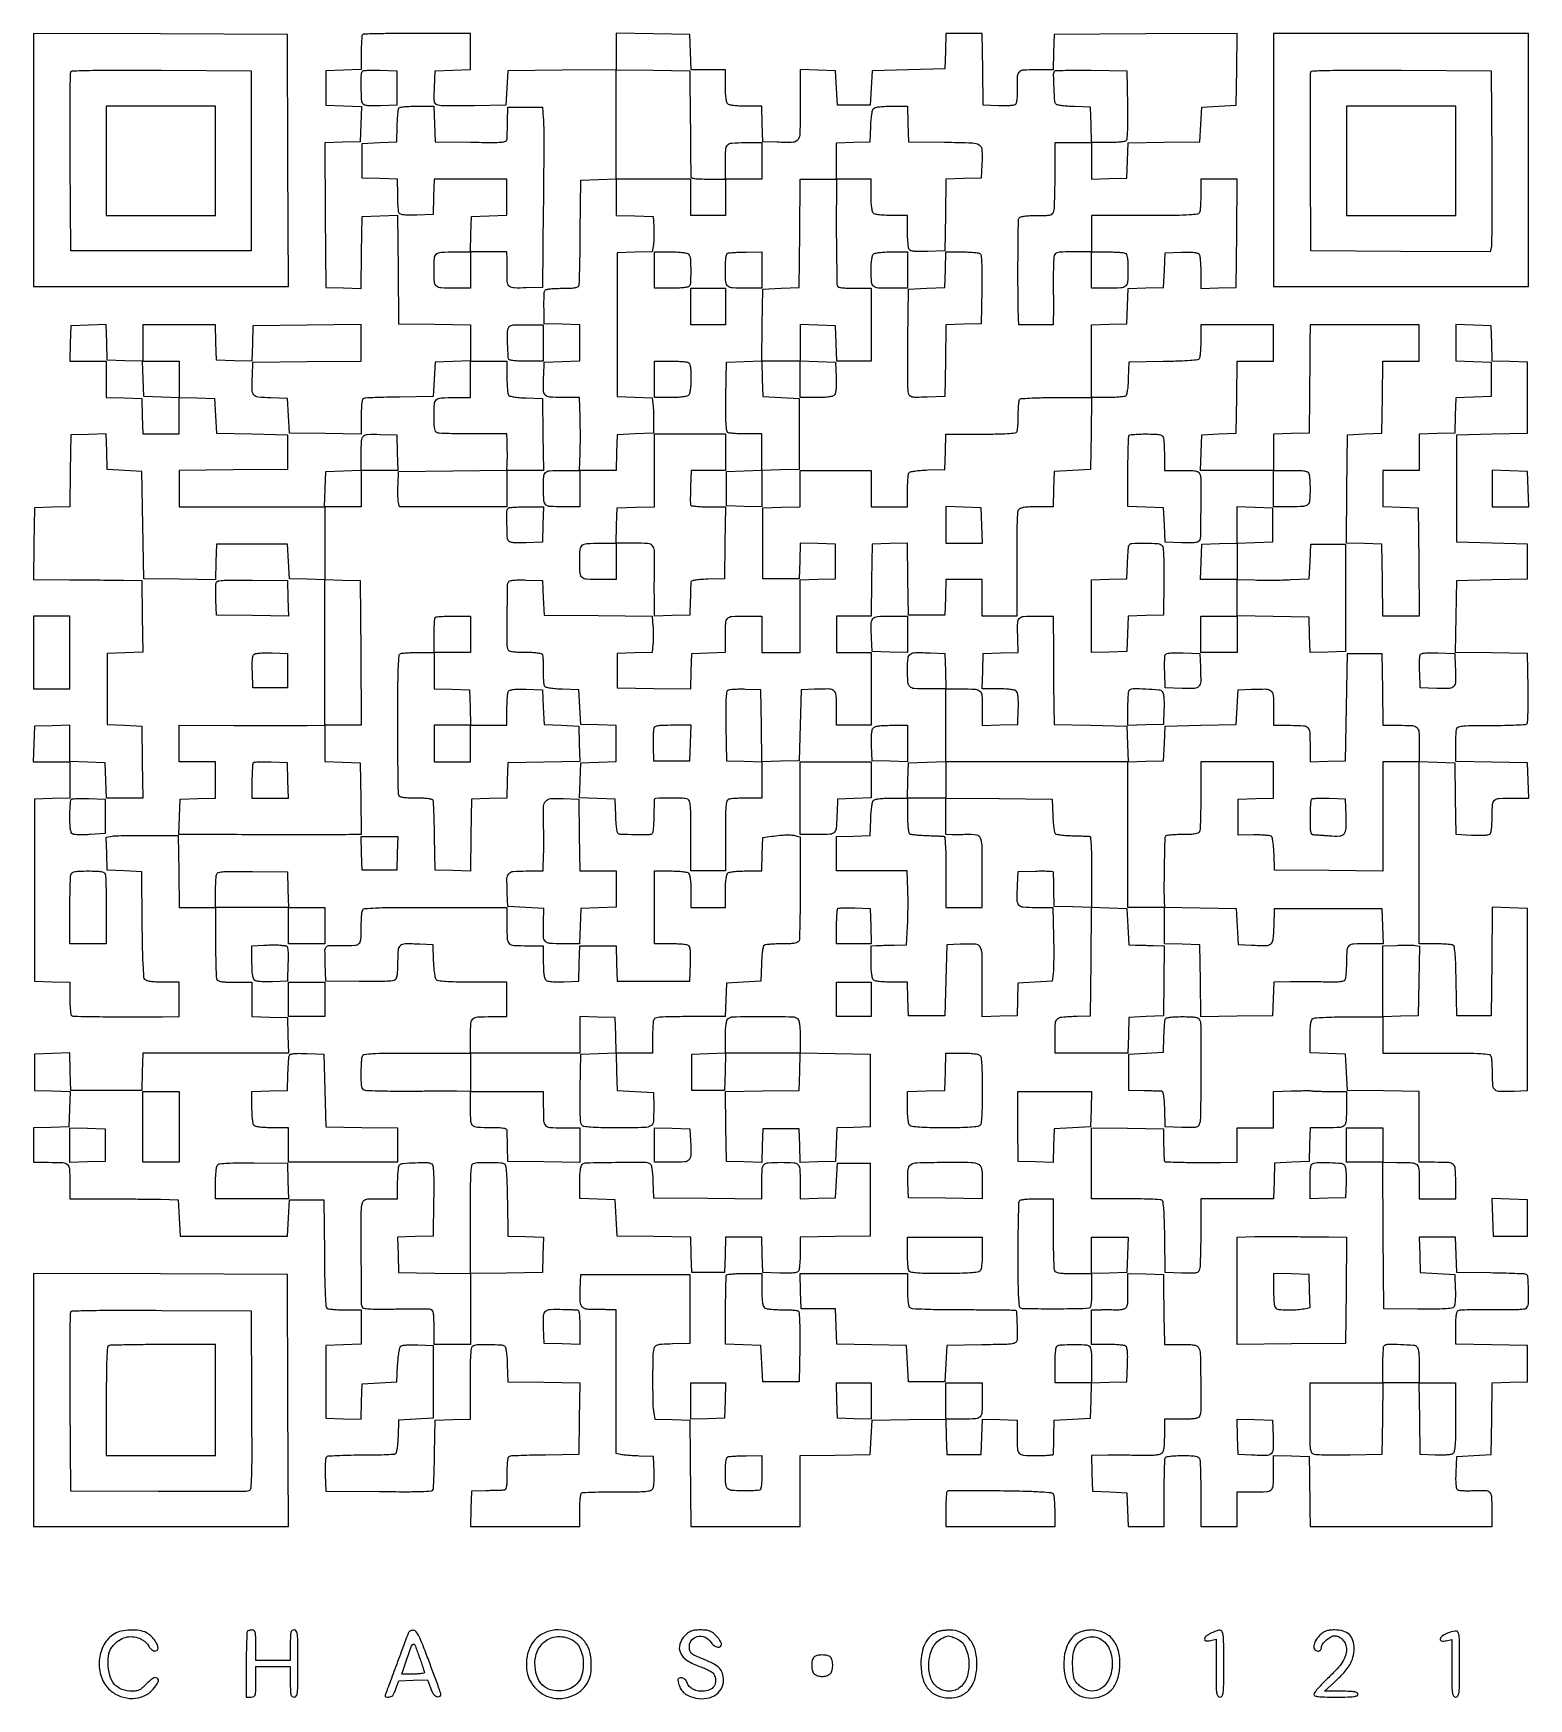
# Model space of a CAD drawing. Extents: x 156 to 936, y 100 to 969.
import ezdxf

# ---------------------------------------------------------------- set-up
doc = ezdxf.new("R2010")
doc.units = 0

msp = doc.modelspace()

# ---------------------------------------------------------------- linework, layer by layer
for points in [[(327.666667, 968.333333, 0.174595), (327.400837, 967.768224, 0.005912), (327.195833, 965.278732, 0.010516), (327.048335, 962.289663, 0.007069), (327, 958.870859), (327, 950.075052), (317.75, 949.787526), (308.5, 949.5), (308.5, 940.5), (308.5, 931.5), (317.787023, 931.211984), (327.074046, 930.923969), (326.787023, 921.711984), (326.5, 912.5), (317.238012, 912.212316), (307.976023, 911.924631), (308.238012, 874.212316), (308.5, 836.5), (317.727798, 836.212768), (326.955596, 835.925536), (327.227798, 854.712768), (327.5, 873.5), (336.734363, 873.787319), (345.968727, 874.074638), (346.234363, 845.787319), (346.5, 817.5), (365.25, 817.227935), (384, 816.955869), (384, 807.515461), (384, 798.075052), (374.75, 797.787526), (365.5, 797.5), (365, 788.5), (364.5, 779.5), (347.033473, 779.2739, 0.00254), (340.247135, 779.151571, 0.003801), (334.320718, 778.96954, 0.001624), (329.261049, 778.759161, 0.080575), (328.283473, 778.555284, 0.236526), (327.677125, 777.891053, 0.035442), (327.299042, 776.068121, 0.025562), (327.066805, 773.260792, 0.007856), (327, 769.00932), (327, 759.955869), (308.25, 760.227935), (289.5, 760.5), (289, 769.5), (288.5, 778.5), (279.759315, 778.788797, -0.017722), (273.222155, 779.237089, -0.198326), (270.97509, 780.45151, -0.170867), (270.062458, 782.988791, -0.012477), (270.199088, 790.520917), (270.5, 797.5), (298.75, 797.765573), (327, 798.031147), (327, 807.531147), (327, 817.031147), (298.75, 816.765573), (270.5, 816.5), (270.211984, 807.212977), (269.923969, 797.925954), (260.711984, 798.212977), (251.5, 798.5), (251.212474, 807.75), (250.924948, 817), (231.962474, 817), (213, 817), (213, 807.462474), (213, 797.924948), (203.75, 798.212474), (194.5, 798.5), (194.211984, 807.787023), (193.923969, 817.074046), (184.711984, 816.787023), (175.5, 816.5), (175.212474, 807.25), (174.924948, 798), (184.462474, 798), (194, 798), (194, 788.537526), (194, 779.075052), (203.25, 778.787526), (212.5, 778.5), (212.787526, 769.25), (213.075052, 760), (222.537526, 760), (232, 760), (232, 769.537526), (232, 779.075052), (241.25, 778.787526), (250.5, 778.5), (251, 769.5), (251.5, 760.5), (270, 760), (288.5, 759.5), (288.5, 750.5), (288.5, 741.5), (260.25, 741.234427), (232, 740.968853), (232, 731.484427), (232, 722), (270, 722), (308, 722), (308, 702.962474), (308, 683.924948), (298.75, 684.212474), (289.5, 684.5), (289, 693.5), (288.5, 702.5), (270, 702.5), (251.5, 702.5), (251.212184, 693.228074), (250.924368, 683.956148), (232.212184, 684.228074), (213.5, 684.5), (213, 712.5), (212.5, 740.5), (203.5, 741), (194.5, 741.5), (194.211984, 750.787023), (193.923969, 760.074046), (184.711984, 759.787023), (175.5, 759.5), (175.228072, 740.787236), (174.956143, 722.074471), (165.728072, 721.787236), (156.5, 721.5), (156.227935, 702.75), (155.955869, 684), (174.727935, 683.920976, -0.000609), (182.611643, 683.878178, -0.000549), (190.776331, 683.814941, -0.00055), (198.097445, 683.742156, -0.001739), (203, 683.670976), (212.5, 683.5), (212.771926, 664.787816), (213.043852, 646.075632), (203.771926, 645.787816), (194.5, 645.5), (194.5, 627), (194.5, 608.5), (203.5, 608), (212.5, 607.5), (212.772065, 588.75), (213.044131, 570), (203.559591, 570), (194.075052, 570), (193.787526, 579.25), (193.5, 588.5), (184.25, 588.787526), (175, 589.075052), (175, 598.575052), (175, 608.075052), (165.75, 607.787526), (156.5, 607.5), (156.212474, 598.25), (155.924948, 589), (165.462474, 589), (175, 589), (175, 579.537526), (175, 570.075052), (165.75, 569.787526), (156.5, 569.5), (156.5, 522), (156.5, 474.5), (165.75, 474.212474), (175, 473.924948), (175, 465.521491, 0.009604), (175.062605, 462.262509, 0.014492), (175.253821, 459.42968, 0.009196), (175.520831, 457.113441, 0.224686), (175.864071, 456.584009, 0.135155), (177.115749, 456.217443, 0.000508), (192.344101, 455.986017, 0.002905), (208.009074, 455.854885, 0.003154), (223.25, 455.912004), (232, 456), (232, 465), (232, 474), (223.622445, 474, -0.009745), (219.773042, 474.07503, -0.025165), (217.005991, 474.322778, -0.032817), (215.079654, 474.723757, -0.152986), (214.138821, 475.332731, -0.158542), (213.609532, 476.664635, -0.004022), (213.243741, 483.219686, -0.006881), (212.948047, 491.928802, -0.002616), (212.766376, 504.082731), (212.5, 531.5), (203.5, 532), (194.5, 532.5), (194.213063, 541.113164), (193.926126, 549.726327), (197.213063, 550.190249, -0.027031), (199.275706, 550.368419, -0.002882), (204.087587, 550.49525, -0.003546), (209.824145, 550.572671, -0.002844), (216, 550.577085), (231.5, 550.5), (231.772065, 531.75), (232.044131, 513), (241.522065, 513), (251, 513), (251, 495.081787, 0.003154), (251.044039, 488.101301, 0.004625), (251.178303, 481.9624, 0.002287), (251.364071, 476.759931, 0.081716), (251.606989, 475.581787, 0.192406), (252.346128, 474.782907, 0.06988), (253.845898, 474.311531, 0.034532), (256.428287, 474.062976, 0.00673), (261.106989, 474), (270, 474), (270, 465.037526), (270, 456.075052), (279.25, 455.787526), (288.5, 455.5), (288.787526, 446.25), (289.075052, 437), (251.073738, 437), (213.072424, 437), (212.786212, 427.25), (212.5, 417.5), (194, 417.5), (175.5, 417.5), (175.213341, 427.287041), (174.926682, 437.074081), (165.713341, 436.787041), (156.5, 436.5), (156.5, 427), (156.5, 417.5), (165.787023, 417.211984), (175.074046, 416.923969), (174.787023, 407.711984), (174.5, 398.5), (165.25, 398.212474), (156, 397.924948), (156, 388.962474), (156, 380), (163.918213, 380, -0.01141), (171.400012, 379.829247, -0.175208), (173.747254, 378.85745, -0.195511), (174.800362, 376.650479, -0.014768), (175, 369.893011), (175, 361), (194.25, 360.948134, -0.000795), (202.280046, 360.913734, -0.000744), (210.489063, 360.853302, -0.00074), (217.775528, 360.778035, -0.00255), (222.5, 360.698134), (231.5, 360.5), (232, 351), (232.5, 341.5), (260.5, 341.5), (288.5, 341.5), (289, 351), (289.5, 360.5), (298.5, 360.5), (307.5, 360.5), (307.766172, 332.549022, 0.002117), (307.953819, 318.908389, 0.008542), (308.245722, 310.588705, 0.006373), (308.615675, 304.896394, 0.236059), (309.266172, 303.814335, 0.111937), (310.132636, 303.504961, 0.008987), (312.561001, 303.256342, 0.011782), (315.500135, 303.078339, 0.008768), (318.75, 303.015313), (327, 303), (327, 294.037526), (327, 285.075052), (317.75, 284.787526), (308.5, 284.5), (308.5, 265.5), (308.5, 246.5), (317.711984, 246.212977), (326.923969, 245.925954), (327.211984, 255.212977), (327.5, 264.5), (336.5, 265), (345.5, 265.5), (346, 274.204417, -0.010967), (346.271312, 277.618011, -0.015042), (346.674739, 280.672229, -0.01172), (347.140547, 283.163406, -0.145803), (347.594857, 283.999274, -0.155444), (348.454858, 284.441502, -0.019595), (350.55462, 284.710369, -0.019943), (353.29015, 284.842568, -0.011423), (356.594857, 284.794857), (364.5, 284.5), (364.5, 265.5), (364.5, 246.5), (355.5, 246), (346.5, 245.5), (346.206033, 237.031844, -0.010854), (346.007866, 233.522503, -0.020045), (345.671001, 230.685861, -0.018578), (345.246784, 228.542976, -0.198713), (344.738557, 227.83842, -0.126665), (343.804599, 227.547887, -0.002684), (338.944338, 227.332767, -0.006036), (333.224237, 227.179475, -0.004011), (326.66146, 227.135511, 0.005101), (320.116327, 227.077396, 0.007835), (314.452488, 226.880491, 0.003381), (309.653832, 226.605789, 0.182345), (308.835956, 226.235956, 0.170195), (308.484681, 225.505477, 0.010941), (308.270916, 223.115291, 0.014993), (308.161835, 220.194781, 0.010547), (308.207021, 216.907021), (308.5, 208.5), (336.275298, 208.234137, 0.001899), (350.414274, 208.15251, 0.009337), (358.393388, 208.285769, 0.007983), (363.613872, 208.554025, 0.292771), (364.533213, 209.234137, 0.080016), (364.73352, 210.199682, 0.001565), (364.945175, 215.268778, 0.003714), (365.130182, 221.202065, 0.002478), (365.257916, 228), (365.5, 245.5), (374.75, 245.787526), (384, 246.075052), (384, 264.930537, -0.002395), (384.050808, 275.536941, -0.017881), (384.27902, 280.567067, -0.035202), (384.708986, 283.383948, -0.250699), (385.581787, 284.393011, -0.084331), (388.174013, 284.913472, -0.010436), (393.955404, 284.965551, -0.008326), (399.817018, 284.798355, -0.130987), (401.707902, 284.201688, -0.195149), (402.24575, 283.447011, -0.020215), (402.673305, 281.262875, -0.020298), (403.008289, 278.292364, -0.009786), (403.207902, 274.467001), (403.5, 265.5), (422.271984, 265.227854), (441.043968, 264.955708), (440.771984, 246.227854), (440.5, 227.5), (423.065056, 227.286019, 0.002611), (416.288609, 227.167451, 0.003897), (410.365328, 226.986659, 0.001701), (405.313702, 226.775835, 0.080497), (404.315056, 226.567404, 0.228086), (403.693309, 225.907835, 0.04074), (403.303323, 224.211364, 0.027777), (403.067507, 221.568191, 0.008361), (403, 217.531385, -0.005671), (402.945189, 212.699246, -0.044327), (402.695579, 210.465437, -0.124442), (402.162373, 209.354499, -0.206499), (401.25, 208.892853, -0.007612), (400.176034, 208.843495, -0.00092), (397.810938, 208.775217, -0.001094), (394.999905, 208.705396, -0.0009), (392, 208.642853), (384.5, 208.5), (384.212474, 199.25), (383.924948, 190), (412.462474, 190), (441, 190), (441, 198.440983, -0.01124), (441.073738, 201.720885, -0.016662), (441.298545, 204.586938, -0.011837), (441.614342, 206.907221, -0.217924), (442.016324, 207.510089, -0.12975), (442.840571, 207.761015, -0.002012), (447.829384, 207.927881, -0.005212), (453.657003, 208.038557, -0.003408), (460.378284, 208.050315, 0.00322), (469.418125, 208.062715, 0.016046), (474.487837, 208.265106, 0.024327), (477.621814, 208.645013, 0.179077), (478.905731, 209.386412, 0.125366), (479.399809, 210.426995, 0.024591), (479.70085, 212.493046, 0.021798), (479.843489, 215.237405, 0.011443), (479.793771, 218.655204), (479.5, 226.5), (472, 226.75303, -0.005309), (468.963619, 226.887761, -0.005938), (466.042188, 227.083314, -0.005498), (463.559305, 227.306654, -0.031195), (462.25, 227.522082), (460, 228.038104), (460, 265.519052), (460, 303), (454.75, 303.113289, 0.001624), (452.505789, 303.154426, 0.001324), (450.10332, 303.184297, 0.001337), (447.891556, 303.200022, 0.003506), (446.303857, 303.195932, -0.086502), (443.473578, 303.661356, -0.197961), (441.886616, 305.07138, -0.106152), (441.186245, 307.908908, -0.016978), (441.206229, 313.655204), (441.5, 321.5), (470, 321.5), (498.5, 321.5), (498.5, 303.5), (498.5, 285.5), (489.357189, 285.213893, 0.005038), (483.815485, 284.98456, 0.050018), (481.517376, 284.633971, 0.137237), (480.320818, 283.942323, 0.128699), (479.620844, 282.713893, 0.062561), (479.105677, 278.976438, 0.002981), (479.029012, 266.311256, 0.00366), (479.119094, 253.849439, 0.045744), (479.617807, 249.160967), (480.235613, 246.071934), (489.367807, 245.785967), (498.5, 245.5), (498.627045, 226, 0.000315), (498.684708, 217.929298, 0.000309), (498.752888, 209.804688, 0.000303), (498.821427, 202.677066, 0.00117), (498.877045, 198.25), (499, 190), (527.5, 190), (556, 190), (556, 208.477441), (556, 226.954883), (574.25, 227.227441), (592.5, 227.5), (593, 236.5), (593.5, 245.5), (612.71219, 245.77146), (631.92438, 246.042921), (632.21219, 236.77146), (632.5, 227.5), (641.5, 227.5), (650.5, 227.5), (650.788016, 236.787023), (651.076031, 246.074046), (660.166766, 245.787023), (669.257501, 245.5), (669.198973, 238.5, 0.010719), (669.30068, 230.722264, 0.170815), (670.247149, 228.302723, 0.201725), (672.442272, 227.211191, 0.015837), (679.108408, 227, 0.007905), (682.525121, 227.054022, 0.01288), (685.42007, 227.220312, 0.006525), (687.79793, 227.449741, 0.341807), (688.108852, 227.75, 0.027707), (688.157505, 228.296886, 0.000705), (688.236686, 230.776562, 0.001502), (688.316809, 233.688624, 0.001024), (688.391175, 237), (688.564646, 245.5), (698.032323, 246), (707.5, 246.5), (707.787036, 255.712964), (708.074071, 264.925929), (717.287036, 265.212964), (726.5, 265.5), (726.791346, 274.41543, 0.007874), (726.863419, 278.674656, 0.025891), (726.721257, 281.481964, 0.03736), (726.391596, 283.324421, 0.190691), (725.791346, 284.150117, 0.110447), (724.89348, 284.473134, 0.009524), (722.455895, 284.733216, 0.01219), (719.503986, 284.919039, 0.009158), (716.25, 284.984687), (708, 285), (708, 294), (708, 303), (713.25, 303.115154, -0.004055), (715.396242, 303.144819, -0.004284), (717.503703, 303.138799, -0.004097), (719.319542, 303.10317, -0.019369), (720.35835, 303.03394, 0.033856), (721.24036, 303.000768, 0.016166), (722.373356, 303.071583, 0.015943), (723.556769, 303.22225, 0.02185), (724.60835, 303.437838, 0.108008), (725.964325, 304.111489, 0.164158), (726.667061, 305.209992, 0.056476), (726.948513, 307.348299, 0.00451), (727, 313.056578), (727, 322.075052), (736.25, 321.787526), (745.5, 321.5), (745.602858, 312, 0.000442), (745.652897, 307.727315, 0.000276), (745.718724, 302.720312, 0.000277), (745.789069, 297.784507, 0.000503), (745.852858, 293.75), (746, 285), (754.464816, 285, -0.006724), (759.241493, 284.935765, -0.043519), (761.632503, 284.6623, -0.095437), (763.034129, 284.084258, -0.125133), (763.964816, 283.065741, -0.117741), (764.730366, 280.152753, -0.002631), (764.983068, 265.571917, -0.003189), (765.064833, 251.200791, -0.091686), (764.393011, 247.581787, -0.192406), (763.653872, 246.782907, -0.06988), (762.154102, 246.311531, -0.034532), (759.571713, 246.062976, -0.00673), (754.893011, 246), (746, 246), (746, 237.622445, -0.009118), (745.925814, 233.55486, -0.028987), (745.669476, 230.848389, -0.043883), (745.226656, 229.03965, -0.13844), (744.52542, 228.021097, -0.125079), (743.410811, 227.491098, -0.024523), (741.197251, 227.165701, -0.020936), (738.185347, 226.999712, -0.00977), (734.27542, 227.024538, 0.00317), (730.27973, 227.102654, 0.001859), (725.496444, 227.148043, 0.001859), (720.711996, 227.157863, 0.003165), (716.712474, 227.125886), (707.924948, 227), (708.212474, 217.75), (708.5, 208.5), (717.5, 208), (726.5, 207.5), (726.788933, 198.75), (727.077866, 190), (736.529764, 190), (745.981663, 190), (745.947726, 207.525746, -0.003218), (745.97827, 214.313146, -0.004942), (746.100632, 220.189491, -0.001823), (746.273888, 225.231506, -0.129613), (746.515912, 226.025746, -0.219271), (747.097532, 226.411403, -0.011302), (749.389271, 226.713813, -0.016237), (752.214953, 226.929333, -0.010914), (755.452028, 227, -0.007423), (759.800466, 226.935436, -0.036368), (762.244038, 226.684342, -0.072461), (763.674748, 226.210582, -0.187126), (764.393011, 225.418213, -0.081068), (764.635609, 224.249238, -0.002511), (764.821697, 219.33135, -0.00486), (764.955941, 213.515351, -0.003339), (765, 206.918213), (765, 190), (774.5, 190), (784, 190), (784, 199), (784, 208), (791.918213, 208, 0.011435), (799.402343, 208.171189, 0.175657), (801.748828, 209.14535, 0.195156), (802.801097, 211.357166, 0.014649), (803, 218.144515), (803, 227.075052), (812.25, 226.787526), (821.5, 226.5), (821.670976, 217, -0.000662), (821.742218, 212.72731, -0.000413), (821.814941, 207.720313, -0.000414), (821.878466, 202.784501, -0.000753), (821.920976, 198.75), (822, 190), (869.5, 190), (917, 190), (917, 198.932612, 0.013312), (916.820991, 205.655161, 0.192191), (915.83904, 207.779442, 0.189463), (913.657907, 208.659641, 0.012879), (906.845865, 208.546013, -0.010428), (904.214303, 208.489212, -0.013687), (901.811812, 208.553243, -0.011181), (899.828441, 208.705026, -0.114201), (899.052767, 208.967388, -0.209161), (898.557929, 209.683223, -0.024997), (898.278189, 211.63321, -0.022454), (898.147376, 214.379252, -0.00938), (898.206902, 218.085653), (898.5, 226.5), (907.5, 227), (916.5, 227.5), (916.771928, 246.212764), (917.043857, 264.925529), (926.271928, 265.212764), (935.5, 265.5), (935.5, 275), (935.5, 284.5), (916.75, 284.772065), (898, 285.044131), (898, 293.463048, -0.009591), (898.072511, 297.243008, -0.024125), (898.310724, 299.986799, -0.029245), (898.685038, 301.898892, -0.190398), (899.25, 302.676883, -0.131789), (900.240737, 302.988087, -0.003161), (905.105597, 303.163126, -0.006708), (910.850878, 303.256369, -0.004482), (917.428629, 303.21591, 0.003501), (925.817886, 303.14785, 0.014559), (930.875659, 303.289527, 0.017185), (934.155668, 303.590443, 0.223462), (935.163316, 304.23001, 0.13444), (935.975601, 306.872136, 0.013715), (935.99913, 313.483844, 0.00965), (935.70734, 320.238799, 0.293644), (934.75, 321.541661, 0.080521), (933.794984, 321.740397, 0.001541), (928.726562, 321.950297, 0.003692), (922.796823, 322.13372, 0.00246), (916, 322.260276), (898.5, 322.5), (898.212474, 331.75), (897.924948, 341), (888.424948, 341), (878.924948, 341), (879.212474, 331.75), (879.5, 322.5), (888.5, 322), (897.5, 321.5), (897.793771, 313.655204, -0.012234), (897.834971, 310.477121, -0.017966), (897.702493, 307.686197, -0.016343), (897.442527, 305.456002, -0.136844), (897.032052, 304.538621, -0.191197), (895.864891, 303.900638, -0.015422), (892.312958, 303.57451, -0.013522), (886.932371, 303.393251, -0.00348), (878.238281, 303.3961), (860.5, 303.525366), (860.238117, 341.762683), (859.976235, 380), (867.238117, 379.986345, -0.0109), (875.148883, 379.798988, -0.167592), (877.647862, 378.807882, -0.201161), (878.776198, 376.553765, -0.016771), (879, 369.883369), (879, 361), (888.5, 361), (898, 361), (898, 369.893011, 0.014768), (897.800362, 376.650479, 0.195511), (896.747254, 378.85745, 0.175208), (894.400012, 379.829247, 0.01141), (886.918213, 380), (879, 380), (879, 398.477935), (879, 416.955869), (860.25, 417.227935), (841.5, 417.5), (841, 427), (840.5, 436.5), (831.25, 436.787526), (822, 437.075052), (822, 445.415081, -0.010016), (822.075376, 449.177571, -0.024119), (822.320932, 451.951594, -0.029814), (822.710725, 453.91347, -0.156851), (823.29312, 454.828305, -0.153381), (824.460941, 455.30607, -0.006625), (828.930722, 455.622579, -0.009608), (834.747176, 455.845037, -0.004479), (842.29312, 455.920912), (860, 455.940325), (860, 446.470163), (860, 437), (887.893011, 437, -0.001482), (903.897163, 436.952559, -0.01238), (911.135087, 436.730382, -0.020733), (915.2442, 436.33094, -0.273), (916.393011, 435.418213, -0.068387), (916.63106, 434.400823, -0.007337), (916.821697, 431.980697, -0.008918), (916.955613, 429.077827, -0.007066), (917, 425.937265, 0.021864), (917.257441, 420.052759, 0.211695), (918.437447, 417.916553, 0.162596), (920.98911, 417.052442, 0.011811), (928.520917, 417.199088), (935.5, 417.5), (935.5, 465), (935.5, 512.5), (926.265637, 512.787319), (917.031273, 513.074638), (916.765637, 484.787319), (916.5, 456.5), (907.5, 456.5), (898.5, 456.5), (898.226088, 474.455762, 0.003691), (898.034694, 482.909881, 0.01247), (897.731244, 488.426015, 0.01141), (897.339909, 492.222567, 0.223435), (896.726088, 493.190449, 0.11214), (895.863889, 493.497985, 0.008914), (893.436726, 493.745063, 0.011727), (890.499311, 493.922014, 0.008715), (887.25, 493.984687), (879, 494), (879, 541.537526), (879, 589.075052), (888.25, 588.787526), (897.5, 588.5), (897.771597, 569.877235), (898.043195, 551.25447), (906.271597, 550.753588, 0.011091), (909.627644, 550.623924, 0.01716), (912.527739, 550.675786, 0.015396), (914.830653, 550.86734, 0.140681), (915.75, 551.248798, 0.165359), (916.30463, 552.113693, 0.027101), (916.682106, 554.0949, 0.023234), (916.924673, 556.856098, 0.010291), (917, 560.515456, -0.017032), (917.21344, 566.779324, -0.201787), (918.283547, 568.905161, -0.167162), (920.650624, 569.836794, -0.010925), (928.119313, 570), (936.075052, 570), (935.787526, 579.25), (935.5, 588.5), (916.75, 588.772065), (898, 589.044131), (898, 596.940278, -0.006973), (898.043761, 600.078088, -0.00883), (898.175814, 602.975095, -0.007221), (898.36371, 605.389913, -0.068686), (898.598514, 606.396128, -0.248277), (899.573396, 607.247167, -0.036466), (902.249722, 607.673758, -0.018757), (906.995479, 607.900083, -0.002658), (916.767862, 607.947263, 0.004546), (923.564144, 608.005743, 0.007045), (929.428256, 608.192205, 0.002755), (934.425367, 608.449216, 0.184166), (935.193139, 608.793139, 0.188093), (935.530905, 609.56277, 0.002702), (935.716164, 614.662414, 0.007024), (935.816979, 620.64122, 0.004521), (935.773792, 627.573792), (935.5, 645.5), (916.728016, 645.772146), (897.956032, 646.044292), (898.228016, 664.772146), (898.5, 683.5), (917, 684), (935.5, 684.5), (935.5, 693.5), (935.5, 702.5), (917, 703), (898.5, 703.5), (898.5, 731.5), (898.5, 759.5), (917, 760), (935.5, 760.5), (935.5, 779), (935.5, 797.5), (926.287036, 797.787036), (917.074071, 798.074071), (916.787036, 807.287036), (916.5, 816.5), (907.25, 816.787526), (898, 817.075052), (898, 807.575052), (898, 798.075052), (907.25, 797.787526), (916.5, 797.5), (916.5, 788.5), (916.5, 779.5), (907.287036, 779.212964), (898.074071, 778.925929), (897.787036, 769.712964), (897.5, 760.5), (888.25, 760.212474), (879, 759.924948), (879, 750.462474), (879, 741), (869.5, 741), (860, 741), (860, 731.537526), (860, 722.075052), (869.25, 721.787526), (878.5, 721.5), (878.732343, 693.25), (878.964686, 665), (869.504408, 665), (860.044131, 665), (859.772065, 683.75), (859.5, 702.5), (850.234491, 702.787731), (840.968982, 703.075462), (841.234491, 731.287731), (841.5, 759.5), (850.5, 760), (859.5, 760.5), (859.772065, 779.25), (860.044131, 798), (869.522065, 798), (879, 798), (879, 807.5), (879, 817), (850.5, 817), (822, 817), (821.950157, 807.75, -0.000664), (821.917829, 802.936742, -0.000201), (821.856159, 795.635938, -0.000202), (821.780441, 787.452664, -0.00022), (821.700157, 779.5), (821.5, 760.5), (812.25, 760.212474), (803, 759.924948), (803, 750.462474), (803, 741), (783.962474, 741), (764.924948, 741), (765.212474, 750.25), (765.5, 759.5), (774.5, 760), (783.5, 760.5), (783.772065, 779.25), (784.044131, 798), (793.522065, 798), (803, 798), (803, 807.5), (803, 817), (784, 817), (765, 817), (764.984687, 808.75, -0.008715), (764.922014, 805.500689, -0.011727), (764.745063, 802.563274, -0.008914), (764.497985, 800.136111, -0.11214), (764.190449, 799.273912, -0.223435), (763.222567, 798.660091, -0.01141), (759.426015, 798.268756, -0.01247), (753.909881, 797.965306, -0.003691), (745.455762, 797.773912), (727.5, 797.5), (727.206033, 789.031844, -0.010674), (727.005667, 785.460658, -0.020911), (726.666992, 782.63313, -0.02067), (726.236162, 780.533237, -0.192561), (725.706033, 779.797157, -0.112667), (724.854929, 779.494381, -0.008725), (722.430835, 779.251296, -0.011582), (719.497876, 779.077072, -0.008579), (716.25, 779.015313), (708, 779), (708, 797.962474), (708, 816.924948), (717.25, 817.212474), (726.5, 817.5), (726.787036, 826.712964), (727.074071, 835.925929), (736.287036, 836.212964), (745.5, 836.5), (746, 845.5), (746.5, 854.5), (754.914347, 854.793098, -0.008519), (758.914541, 854.864234, -0.027159), (761.5815, 854.721251, -0.039341), (763.340297, 854.389362, -0.187221), (764.149034, 853.793098, -0.110544), (764.472502, 852.893389, -0.009485), (764.732898, 850.445387, -0.01216), (764.918962, 847.480966, -0.009129), (764.984687, 844.212474), (765, 835.924948), (774.25, 836.212474), (783.5, 836.5), (783.765573, 864.75), (784.031147, 893), (774.515573, 893), (765, 893), (765, 885.081787, -0.00705), (764.955615, 881.933927, -0.008902), (764.821697, 879.0249, -0.007317), (764.631074, 876.599719, -0.06844), (764.393011, 875.581787, -0.273), (763.2442, 874.66906, -0.020733), (759.135087, 874.269618, -0.01238), (751.897163, 874.047441, -0.001482), (735.893011, 874), (708, 874), (708, 864.5), (708, 855), (698.567388, 855, 0.005182), (693.115016, 854.943493, 0.041322), (690.61365, 854.684119, 0.106982), (689.273975, 854.119175, 0.164263), (688.535913, 853.113152, 0.064388), (688.303381, 851.826033, 0.004128), (688.143141, 848.002015, 0.005985), (688.044073, 843.427727, 0.004417), (688.039772, 838.363152, -0.000737), (688.073867, 833.126829, -0.000799), (688.09139, 828.030113, -0.000751), (688.092864, 823.661692, -0.003899), (688.071246, 821.25), (688, 817), (679, 817), (670, 817), (669.912204, 820.25, -0.00519), (669.652173, 835.887034, -0.003656), (669.670889, 853.472998, -0.000676), (669.843288, 871.192524, -0.153489), (670.351968, 872.75, -0.177186), (671.169326, 873.308923, -0.028341), (673.100749, 873.685149, -0.023855), (675.828733, 873.925872, -0.010079), (679.505813, 874, 0.005497), (684.559238, 874.055558, 0.056711), (686.621995, 874.33634, 0.152664), (687.706425, 875.003564, 0.11409), (688.369714, 876.25, 0.054442), (688.609358, 877.80344, 0.00296), (688.799577, 882.759375, 0.004581), (688.937207, 888.669859, 0.003326), (688.986345, 895.25), (689, 912), (698.5, 912), (708, 912), (708, 902.462474), (708, 892.924948), (717.25, 893.212474), (726.5, 893.5), (726.787236, 902.728072), (727.074471, 911.956143), (745.787236, 912.228072), (764.5, 912.5), (765, 921.5), (765.5, 930.5), (774.5, 931), (783.5, 931.5), (783.772101, 950.259711), (784.044202, 969.019421), (736.272101, 968.759711), (688.5, 968.5), (688.212474, 959.25), (687.924948, 950), (679.029862, 950, 0.013466), (672.340608, 949.819819, 0.19117), (670.208813, 948.837895, 0.184624), (669.291901, 946.646226, 0.012414), (669.248567, 939.737033, -0.014396), (669.221285, 937.07159, -0.019186), (669.034083, 934.65757, -0.016711), (668.739586, 932.698133, -0.151851), (668.342176, 931.942176, -0.161553), (667.539903, 931.539623, -0.015611), (665.345731, 931.289505, -0.018044), (662.586215, 931.161928, -0.01185), (659.405143, 931.205143), (651.5, 931.5), (651.227935, 950.25), (650.955869, 969), (641.515461, 969), (632.075052, 969), (631.787526, 959.75), (631.5, 950.5), (612.5, 950), (593.5, 949.5), (593, 940.5), (592.5, 931.5), (584, 931.5), (575.5, 931.5), (575, 940.5), (574.5, 949.5), (565.25, 949.787526), (556, 950.075052), (556, 931.556578, -0.004303), (555.874967, 917.029877, -0.135371), (554.873331, 913.627692, -0.250867), (552.348457, 912.169342, -0.018014), (543.988223, 912.201382), (536.5, 912.5), (536.212474, 921.75), (535.924948, 931), (527.662474, 931, -0.011159), (524.152513, 931.078344, -0.02038), (521.298731, 931.322617, -0.021131), (519.138013, 931.689961, -0.144682), (518.2, 932.2, -0.144849), (517.689458, 933.139671, -0.021091), (517.322289, 935.306878, -0.020332), (517.07823, 938.171507, -0.011084), (517, 941.7), (517, 950), (508.037526, 950), (499.075052, 950), (498.787526, 959.25), (498.5, 968.5), (479.25, 968.771593), (460, 969.043186), (460, 959.537166), (460, 950.031147), (431.75, 949.765573), (403.5, 949.5), (403, 940.5), (402.5, 931.5), (386, 931.214485, -0.003389), (379.512904, 931.146214, -0.004645), (373.674624, 931.178583, -0.003052), (368.780528, 931.281068, -0.053724), (367.211486, 931.493203, -0.112845), (365.929779, 932.138583, -0.168426), (365.284314, 933.201191, -0.056825), (365.079374, 935.272522, -0.00454), (365.211486, 940.778718), (365.5, 949.5), (374.75, 949.787526), (384, 950.075052), (384, 959.537526), (384, 969), (356.166667, 969, 0.002241), (345.448334, 968.95195, 0.003605), (336.313542, 968.804167, 0.000738), (328.298487, 968.604845, 0.192076)], [(269.5, 902.5), (269.5, 855.5), (222.5, 855.5), (175.5, 855.5), (175.239372, 901.5, -0.000997), (175.174287, 919.225103, -0.001596), (175.197198, 934.357597, -0.000282), (175.267665, 947.72814, -0.090314), (175.461789, 948.759906, -0.301449), (176.45055, 949.464468, -0.003096), (185.402033, 949.70934, -0.005599), (198.68089, 949.841585, -0.001079), (222.722417, 949.759906), (269.5, 949.5)], [(345.5, 940.5), (345.5, 931.5), (337.085653, 931.206902, -0.008519), (333.085459, 931.135766, -0.027159), (330.4185, 931.278749, -0.039341), (328.659703, 931.610638, -0.187221), (327.850966, 932.206902, -0.132115), (327.196599, 934.302816, -0.007818), (327.033661, 941.012925, -0.006174), (327.059, 947.850027, -0.194743), (327.702644, 949.369311, -0.179987), (328.290922, 949.638564, -0.007016), (330.709672, 949.781547, -0.011703), (333.626528, 949.84459, -0.007913), (336.952644, 949.785977), (345.5, 949.5)], [(498.698379, 922.5, 0.000147), (498.778146, 912.060787, 0.000229), (498.853648, 903.064062, 0.000062), (498.924076, 895.214804, 0.008045), (498.948379, 894.25, 0.316433), (499.405094, 893.65443, 0.041634), (501.048507, 893.286156, 0.027013), (503.732054, 893.062324, 0.007301), (508, 893), (517, 893), (517, 900.918213, -0.01141), (517.170753, 908.400012, -0.175208), (518.14255, 910.747254, -0.195511), (520.349521, 911.800362, -0.014768), (527.106989, 912), (536, 912), (536, 902.5), (536, 893), (526.5, 893), (517, 893), (517, 883.5), (517, 874), (508, 874), (499, 874), (499, 883.5), (499, 893), (479.5, 893), (460, 893), (460, 883.536212), (460, 874.072424), (469.661344, 873.786212), (479.322688, 873.5), (479.652192, 868, -0.012186), (479.736554, 865.622394, -0.009369), (479.716706, 863.024768, -0.00949), (479.606437, 860.595311, -0.022165), (479.409108, 858.786444), (478.836519, 855.072888), (469.668259, 854.786444), (460.5, 854.5), (460.5, 817), (460.5, 779.5), (469.624979, 779.214129), (478.749958, 778.928257), (479.172867, 775.714129, -0.016828), (479.332704, 774.074439, -0.005711), (479.45748, 771.68165, -0.005671), (479.535208, 769.032833, -0.006494), (479.547888, 766.5), (479.5, 760.5), (470, 760), (460.5, 759.5), (460.212474, 750.25), (459.924948, 741), (450.462474, 741), (441, 741), (441, 731.5), (441, 722), (432.067388, 722, -0.012394), (425.40083, 722.165281, -0.179668), (423.266613, 723.080515, -0.189181), (422.30302, 725.147697, -0.013999), (422.085341, 731.5, -0.015085), (422.235475, 737.777941, -0.190811), (423.205467, 739.886463, -0.179467), (425.383549, 740.826371, -0.01306), (432.029862, 741), (440.924948, 741), (441.212474, 750.075991, 0.005361), (441.300245, 754.265615, 0.002936), (441.322593, 759.401087, 0.002926), (441.284142, 764.617069, 0.004663), (441.183587, 769.075991), (440.867173, 779), (431.952639, 779, -0.017077), (425.254666, 779.228823, -0.202706), (422.98617, 780.376268, -0.175895), (422.057719, 782.886312, -0.012288), (422.199088, 790.520917), (422.5, 797.5), (431.75, 797.787526), (441, 798.075052), (441, 807.5), (441, 816.924948), (431.75, 817.212474), (422.5, 817.5), (422.360204, 825.455399, -0.006033), (422.342909, 828.596805, -0.008004), (422.407403, 831.454189, -0.005951), (422.527683, 833.83505, -0.076154), (422.717193, 834.705399, -0.230141), (423.366231, 835.31245, -0.038887), (425.07041, 835.696839, -0.027405), (427.695902, 835.931954, -0.008629), (431.638374, 836, 0.008446), (435.640039, 836.067601, 0.028431), (438.246755, 836.304497, 0.042499), (439.911943, 836.698651, 0.225462), (440.572047, 837.327155, 0.08463), (440.78219, 838.377027, 0.000815), (440.993217, 846.173044, 0.002683), (441.173618, 855.162194, 0.001731), (441.290662, 865.577155), (441.5, 892.5), (450.75, 892.787526), (460, 893.075052), (460, 921.559119), (460, 950.043186), (479.25, 949.771593), (498.5, 949.5)], [(726.746956, 931.557135, -0.00333), (726.80957, 922.740947, -0.013443), (726.667344, 917.363473, -0.01462), (726.374715, 913.827267, -0.227096), (725.746956, 912.822448, -0.111454), (724.874138, 912.509994, -0.009165), (722.453879, 912.258725, -0.011918), (719.523951, 912.07894, -0.008897), (716.287526, 912.015313), (708.075052, 912), (707.787526, 921.25), (707.5, 930.5), (699.005609, 930.794391, -0.010183), (695.681366, 930.977435, -0.014255), (692.722875, 931.285875, -0.010525), (690.302709, 931.660165, -0.153926), (689.545871, 932.054129, -0.180906), (688.871392, 933.534719, -0.005382), (688.464381, 940.454087, -0.00658), (688.226791, 947.272474, -0.132278), (688.718937, 949.271799, -0.264178), (689.22155, 949.579854, -0.001784), (694.506348, 949.737041, -0.006282), (700.631471, 949.820374, -0.003898), (707.822489, 949.771799), (726.5, 949.5)], [(916.777529, 904.5, -0.001169), (916.844214, 887.089041, -0.00181), (916.812248, 872.054912, -0.000538), (916.723164, 858.995066, -0.057675), (916.505999, 857.240125), (915.956939, 854.980251), (869.22847, 855.240125), (822.5, 855.5), (822.239372, 901.5, -0.000997), (822.174287, 919.225103, -0.001596), (822.197198, 934.357597, -0.000282), (822.267665, 947.72814, -0.090314), (822.461789, 948.759906, -0.301449), (823.45055, 949.464468, -0.003096), (832.402033, 949.70934, -0.005599), (845.68089, 949.841585, -0.001079), (869.722417, 949.759906), (916.5, 949.5)], [(365.212474, 921.75), (365.5, 912.5), (384.25, 912.227935, 0.00189), (395.654098, 912.105573, 0.021603), (400.146367, 912.268485, 0.065204), (402.351913, 912.737822, 0.303811), (403.090641, 913.727935, 0.005376), (403.134424, 914.812357, 0.000661), (403.201468, 917.182581, 0.000782), (403.272986, 919.99849, 0.000646), (403.340641, 923), (403.5, 930.5), (412.5, 930.5), (421.5, 930.5), (422, 925, -0.021576), (422.179373, 921.22774, -0.001092), (422.20625, 908.925, -0.001747), (422.155134, 894.297789, -0.001265), (422, 878), (421.5, 836.5), (413.085653, 836.206902, -0.014037), (406.832223, 836.164708, -0.144647), (404.399287, 836.94036, -0.216518), (403.275426, 838.779962, -0.03655), (403.068925, 843, 0.003257), (403.104177, 844.996171, 0.002182), (403.119659, 847.279688, 0.002197), (403.115285, 849.492173, 0.00433), (403.088861, 851.25), (403, 855), (393.5, 855), (384, 855), (384, 845.5), (384, 836), (376.081787, 836, -0.011011), (368.641409, 836.163873, -0.16771), (366.279861, 837.097177, -0.201251), (365.212506, 839.225197, -0.016928), (365, 845.5, -0.016886), (365.211928, 851.773446, -0.200859), (366.276909, 853.901634, -0.168061), (368.633348, 854.835626, -0.011089), (376.044262, 855), (383.924948, 855), (384.212474, 864.25), (384.5, 873.5), (393.75, 873.787526), (403, 874.075052), (403, 883.537526), (403, 893), (384.037526, 893), (365.075052, 893), (364.787526, 883.75), (364.5, 874.5), (356.085653, 874.206902, -0.008519), (352.085459, 874.135766, -0.027159), (349.4185, 874.278749, -0.039341), (347.659703, 874.610638, -0.187221), (346.850966, 875.206902, -0.110258), (346.527569, 876.104817, -0.009596), (346.267102, 878.532567, -0.012245), (346.081044, 881.472742, -0.009211), (346.015313, 884.712474), (346, 892.924948), (336.75, 893.212474), (327.5, 893.5), (327.5, 902.5), (327.5, 911.5), (336.5, 912), (345.5, 912.5), (345.769726, 920.5, -0.004694), (345.905777, 923.655284, -0.006263), (346.092081, 926.517187, -0.004511), (346.299299, 928.905307, -0.062379), (346.488341, 929.75, -0.245695), (347.12299, 930.334376, -0.032693), (348.969044, 930.702776, -0.024846), (351.771989, 930.932935, -0.008062), (355.931089, 931), (364.924948, 931)], [(612.212474, 921.75), (612.5, 912.5), (631.236474, 912.227984, -0.004158), (645.873171, 911.893739, -0.128108), (649.339682, 910.874462, -0.253026), (650.818265, 908.375868, -0.020449), (650.800912, 900.479083), (650.5, 893.5), (641.271928, 893.212764), (632.043857, 892.925529), (631.771928, 874.212764), (631.5, 855.5), (622.58457, 855.208654, -0.007874), (618.325344, 855.136581, -0.025891), (615.518036, 855.278743, -0.03736), (613.675579, 855.608404, -0.190691), (612.849883, 856.208654, -0.110447), (612.526866, 857.10652, -0.009524), (612.266784, 859.544105, -0.01219), (612.080961, 862.496014, -0.009158), (612.015313, 865.75), (612, 874), (603.7, 874, -0.011084), (600.171507, 874.07823, -0.020332), (597.306878, 874.322289, -0.021091), (595.139671, 874.689458, -0.144849), (594.2, 875.2, -0.144849), (593.689458, 876.139671, -0.021091), (593.322289, 878.306878, -0.020332), (593.07823, 881.171507, -0.011084), (593, 884.7), (593, 893), (584, 893), (575, 893), (574.906952, 884.25, 0.003183), (574.841686, 868.953699, 0.002978), (574.967688, 853.314028, 0.000536), (575.196223, 838.16443, 0.135169), (575.5707, 836.885606, 0.223881), (576.111216, 836.534002, 0.009504), (578.436793, 836.260147, 0.014755), (581.284724, 836.064176, 0.009799), (584.559017, 836), (593, 836), (593, 817), (593, 798), (584.037526, 798), (575.075052, 798), (574.787526, 807.25), (574.5, 816.5), (565.25, 816.787526), (556, 817.075052), (556, 807.575052), (556, 798.075052), (565.25, 797.787526), (574.5, 797.5), (574.793771, 789.655204, -0.01153), (574.842502, 786.264652, -0.021342), (574.701133, 783.514748, -0.023545), (574.405224, 781.431833, -0.126804), (573.921326, 780.405204, -0.145524), (572.939147, 779.748928, -0.03848), (571.078343, 779.326735, -0.027148), (568.342652, 779.0746, -0.009406), (564.377555, 779), (556, 779), (556, 788.5), (556, 798), (545.962474, 798), (535.924948, 798), (536.212474, 788.75), (536.5, 779.5), (546, 779), (555.5, 778.5), (555.5, 760), (555.5, 741.5), (545.75, 741.213788), (536, 740.927576), (536, 731.426262), (536, 721.924948), (526.75, 722.212474), (517.5, 722.5), (517.5, 731.5), (517.5, 740.5), (526.75, 740.787526), (536, 741.075052), (536, 750.537526), (536, 760), (527.75, 760.015313, -0.008742), (524.500405, 760.078167, -0.011755), (521.562106, 760.255659, -0.008952), (519.134327, 760.503528, -0.112035), (518.269936, 760.812009, -0.228051), (517.65421, 761.801929, -0.01367), (517.363442, 765.398754, -0.013149), (517.21716, 770.80929, -0.003387), (517.269936, 779.546696), (517.5, 797.5), (526.728072, 797.787236), (535.956143, 798.074471), (536.228072, 816.787236), (536.5, 835.5), (546, 836), (555.5, 836.5), (555.765573, 864.75), (556.031147, 893), (565.515573, 893), (575, 893), (575, 902.461067), (575, 911.922134), (583.75, 912.211067), (592.5, 912.5), (592.795712, 920.452616, -0.011934), (592.987621, 923.592986, -0.0156), (593.320848, 926.450258, -0.013166), (593.731108, 928.789339, -0.123819), (594.168156, 929.702616, -0.156413), (595.085687, 930.287828, -0.030143), (597.042912, 930.678834, -0.02424), (599.815061, 930.924648, -0.009993), (603.584919, 931), (611.924948, 931)], [(497.774538, 853.75, -0.157366), (498.720509, 851.325282, -0.01532), (498.906492, 844.950205, -0.012726), (498.732982, 838.507389, -0.242779), (497.749602, 836.824084, -0.111525), (496.874476, 836.510967, -0.009135), (494.443633, 836.259206, -0.011895), (491.500995, 836.079058, -0.008875), (488.25, 836.015313), (480, 836), (480, 845.5), (480, 855), (488.377555, 855, -0.010148), (492.086353, 854.924719, -0.022918), (494.884831, 854.682277, -0.02666), (496.894694, 854.305001, -0.163378)], [(536, 845.5), (536, 836), (528.081787, 836, -0.011026), (520.639656, 836.164135, -0.16801), (518.278742, 837.098948, -0.201029), (517.211968, 839.230069, -0.016835), (517, 845.523655, -0.009126), (517.069231, 849.316322, -0.0261), (517.302781, 851.942696, -0.034019), (517.674808, 853.697678, -0.231604), (518.25, 854.337719, -0.075375), (519.103532, 854.540327, -0.005317), (521.55625, 854.717133, -0.007419), (524.498917, 854.854035, -0.005521), (527.75, 854.921053), (536, 855)], [(612, 845.5), (612, 836), (604.081787, 836, -0.01065), (596.689481, 836.157481, -0.159949), (594.309746, 837.052708, -0.206765), (593.227098, 839.102218, -0.019554), (593, 844.906989, -0.012415), (593.08019, 848.136184, -0.021121), (593.327993, 850.825282, -0.021703), (593.698102, 852.888147, -0.142062), (594.2, 853.8, -0.144849), (595.139671, 854.310542, -0.021091), (597.306878, 854.677711, -0.020332), (600.171507, 854.92177, -0.011084), (603.7, 855), (612, 855)], [(649.730064, 854.187991, -0.228051), (650.34579, 853.198071, -0.01367), (650.636558, 849.601246, -0.013149), (650.78284, 844.19071, -0.003387), (650.730064, 835.453304), (650.5, 817.5), (641.271928, 817.212764), (632.043857, 816.925529), (631.771928, 798.212764), (631.5, 779.5), (622.278376, 779.21285, -0.004156), (616.422547, 779.079212, -0.054103), (614.25723, 779.282469, -0.166371), (613.157095, 779.929153, -0.117981), (612.497282, 781.21285, -0.056112), (612.281402, 782.892893, -0.001462), (612.184728, 790.46565, -0.003071), (612.151785, 799.371574, -0.002092), (612.218906, 809.5), (612.5, 835.5), (622, 836), (631.5, 836.5), (631.787526, 845.75), (632.075052, 855), (640.287526, 854.984687, -0.008781), (643.522741, 854.92183, -0.011797), (646.448917, 854.744341, -0.009006), (648.866517, 854.496437, -0.111897)], [(725.418213, 854.393011, -0.18666), (726.209997, 853.676577, -0.072682), (726.683962, 852.251766, -0.036534), (726.93529, 849.820122, -0.007489), (727, 845.5, -0.016928), (726.787494, 839.225197, -0.201251), (725.720139, 837.097177, -0.16771), (723.358591, 836.163873, -0.011011), (715.918213, 836), (708, 836), (708, 845.5), (708, 855), (715.918213, 855, -0.00705), (719.066073, 854.955615, -0.008902), (721.9751, 854.821697, -0.007317), (724.400281, 854.631074, -0.06844)], [(422, 807.5), (422, 798), (413, 798, -0.007481), (408.758217, 798.063468, -0.026481), (406.045448, 798.288796, -0.038984), (404.351102, 798.656579, -0.299046), (403.853339, 799.25, -0.015613), (403.514856, 803.19589, -0.00851), (403.333413, 808.054224, -0.006648), (403.301196, 812.647577, -0.053105), (403.538494, 814.75, -0.12397), (404.16824, 816.004666, -0.157768), (405.268992, 816.67346, -0.053651), (407.439959, 816.948058, -0.004655), (413.019052, 817), (422, 817)], [(403.015313, 789.75, 0.008579), (403.077072, 786.502124, 0.011582), (403.251296, 783.569165, 0.008725), (403.494381, 781.145071, 0.112667), (403.797157, 780.293967, 0.192561), (404.533237, 779.763838, 0.02067), (406.63313, 779.333008, 0.020911), (409.460658, 778.994333, 0.010674), (413.031844, 778.793967), (421.5, 778.5), (421.772065, 759.75), (422.044131, 741), (412.522065, 741), (403, 741), (403, 731.5), (403, 722), (375.019052, 722), (347.038104, 722), (346.46814, 724.270917, -0.045288), (346.264735, 725.569348, -0.00895), (346.153996, 727.924858, -0.009416), (346.125736, 730.682454, -0.008627), (346.199088, 733.520917), (346.5, 740.5), (374.75, 740.765573), (403, 741.031147), (403.142459, 744.265573, 0.005526), (403.22203, 746.67857, 0.006349), (403.243271, 748.983575, 0.004524), (403.20741, 751.845238, 0.001319), (403.100723, 756.25), (403, 760), (385.581787, 760, -0.003244), (378.792976, 760.044049, -0.00474), (372.815525, 760.178303, -0.002396), (367.755458, 760.364228, -0.081401), (366.581787, 760.606989, -0.18666), (365.790003, 761.323423, -0.072682), (365.316038, 762.748234, -0.036534), (365.06471, 765.179878, -0.007489), (365, 769.5, -0.016928), (365.212506, 775.774803, -0.201251), (366.279861, 777.902823, -0.16771), (368.641409, 778.836127, -0.011011), (376.081787, 779), (384, 779), (384, 788.5), (384, 798), (393.5, 798), (403, 798)], [(497.418213, 797.393011, -0.180715), (498.202375, 796.69971, -0.075375), (498.678871, 795.347444, -0.038703), (498.933322, 793.063507, -0.008396), (499, 789.093011, -0.012415), (498.91981, 785.863816, -0.021121), (498.672007, 783.174718, -0.021703), (498.301898, 781.111853, -0.142062), (497.8, 780.2, -0.144849), (496.860329, 779.689458, -0.021091), (494.693122, 779.322289, -0.020332), (491.828493, 779.07823, -0.011084), (488.3, 779), (480, 779), (480, 788.5), (480, 798), (487.918213, 798, -0.00705), (491.066073, 797.955615, -0.008902), (493.9751, 797.821697, -0.007317), (496.400281, 797.631074, -0.06844)], [(707.772065, 760.25), (707.5, 741.5), (698, 741), (688.5, 740.5), (688.212474, 731.25), (687.924948, 722), (679.584919, 722, 0.009315), (675.585537, 721.925483, 0.028206), (672.875327, 721.67091, 0.041408), (671.048308, 721.237683, 0.141555), (670.048271, 720.558163, 0.155851), (669.455849, 719.089908, 0.008298), (669.161714, 713.997703, 0.009249), (668.99548, 706.644544, 0.002688), (669.00988, 695.308163, -0.000411), (669.06437, 685.951508, -0.000565), (669.096937, 677.53896, -0.000359), (669.111251, 670.465441, -0.006791), (669.084054, 668.25), (669, 665), (660, 665), (651, 665), (651, 674.5), (651, 684), (641.537526, 684), (632.075052, 684), (631.787526, 674.75), (631.5, 665.5), (622, 665.5), (612.5, 665.5), (612.227798, 684.287232), (611.955596, 703.074464), (602.727798, 702.787232), (593.5, 702.5), (593.227935, 683.75), (592.955869, 665), (583.977935, 665), (575, 665), (575, 655.5), (575, 646), (584, 646), (593, 646), (593, 627), (593, 608), (584, 608), (575, 608), (575, 616.980948, 0.01682), (574.772817, 623.732324, 0.202101), (573.627338, 626.009281, 0.176722), (571.11956, 626.941866, 0.012322), (563.479083, 626.800912), (556.5, 626.5), (556, 608), (555.5, 589.5), (545.75, 589.213788), (536, 588.927576), (536, 579.463788), (536, 570), (528.081787, 570, 0.00705), (524.933927, 569.955615, 0.008902), (522.0249, 569.821697, 0.007317), (519.599719, 569.631074, 0.06844), (518.581787, 569.393011, 0.24904), (517.711497, 568.393178, 0.036273), (517.27975, 565.640441, 0.018295), (517.051073, 560.723448, 0.002472), (517, 550.393011), (517, 532), (508, 532), (499, 532), (499, 550.393011, 0.002472), (498.948927, 560.723448, 0.018295), (498.72025, 565.640441, 0.036273), (498.288503, 568.393178, 0.24904), (497.418213, 569.393011, 0.085842), (494.701524, 569.929986, 0.00801), (487.8502, 569.983822, 0.003593), (480.594793, 569.872449, 0.368594), (479.897603, 569.25, 0.026207), (479.852197, 568.706086, 0.000714), (479.781927, 566.321335, 0.001477), (479.71159, 563.516887, 0.001012), (479.647603, 560.333268, -0.007227), (479.544265, 557.157185, -0.010681), (479.353911, 554.376085, -0.00618), (479.117147, 552.064301, -0.169349), (478.855072, 551.521673, -0.196659), (477.381962, 550.904081, -0.004806), (469.878895, 550.911508, -0.004895), (462.387528, 551.064291, -0.19108), (460.887831, 551.712169, -0.160463), (460.55935, 552.363362, -0.007963), (460.237025, 554.771725, -0.012176), (459.965235, 557.693107, -0.008444), (459.794391, 561.005609), (459.5, 569.5), (450.212977, 569.788016), (440.925954, 570.076031), (441.212977, 579.288016), (441.5, 588.5), (450.75, 588.787526), (460, 589.075052), (460, 598.5), (460, 607.924948), (450.75, 608.212474), (441.5, 608.5), (441, 617.5), (440.5, 626.5), (432.031844, 626.793967, -0.010743), (428.468814, 626.994366, -0.020728), (425.632712, 627.333809, -0.020365), (423.518062, 627.76532, -0.188962), (422.770538, 628.293967, -0.11532), (422.466904, 629.120356, -0.011448), (422.255531, 631.235776, -0.013942), (422.130165, 633.802084, -0.010633), (422.13111, 636.615058, 0.009433), (422.138795, 639.422938, 0.012542), (422.03363, 641.973457, 0.009869), (421.851936, 644.080223, 0.112422), (421.583399, 644.865058, 0.205716), (420.889858, 645.351285, 0.020184), (418.830236, 645.694913, 0.020786), (416.058559, 645.926578, 0.010456), (412.547972, 646, -0.008162), (408.458727, 646.066755, -0.031174), (405.921788, 646.308426, -0.052078), (404.354391, 646.727677, -0.212872), (403.67385, 647.40755, -0.091898), (403.131035, 650.338512, -0.001859), (403.189561, 665.442904, -0.001341), (403.348024, 680.863093, -0.135983), (403.943414, 682.908441, -0.204468), (404.682615, 683.429326, -0.028509), (406.574606, 683.721987, -0.023696), (409.299018, 683.855813, -0.009129), (413.085653, 683.793098), (421.5, 683.5), (422, 674.5), (422.5, 665.5), (450.627444, 665.234635), (478.754888, 664.96927), (479.183354, 659.734635, -0.011761), (479.317924, 657.423008, -0.008102), (479.366257, 654.799865, -0.008173), (479.330567, 652.273506, -0.016485), (479.204325, 650.286182), (478.79683, 646.072363), (469.648415, 645.786182), (460.5, 645.5), (460.5, 636.5), (460.5, 627.5), (479.71219, 627.22854), (498.92438, 626.957079), (499.21219, 636.22854), (499.5, 645.5), (508.25, 645.788933), (517, 646.077866), (517, 653.957145, -0.011494), (517.171303, 661.408204, -0.175573), (518.143822, 663.750265, -0.195095), (520.35105, 664.800918, -0.014731), (527.106989, 665), (536, 665), (536, 655.5), (536, 646), (546, 646), (556, 646), (556, 664.962474), (556, 683.924948), (565.25, 684.212474), (574.5, 684.5), (574.5, 693.5), (574.5, 702.5), (565.288016, 702.787023), (556.076031, 703.074046), (555.788016, 693.787023), (555.5, 684.5), (546, 684.5), (536.5, 684.5), (536.5, 703), (536.5, 721.5), (546.25, 721.786212), (556, 722.072424), (556, 731.536212), (556, 741), (574.5, 741), (593, 741), (593, 731.5), (593, 722), (602.5, 722), (612, 722), (612.015313, 730.25, -0.008591), (612.077158, 733.498009, -0.011595), (612.251635, 736.431384, -0.008743), (612.495093, 738.855762, -0.112618), (612.798312, 739.707902, -0.195149), (613.552989, 740.24575, -0.020215), (615.737125, 740.673305, -0.020298), (618.707636, 741.008289, -0.009786), (622.532999, 741.207902), (631.5, 741.5), (631.787213, 750.726378), (632.074426, 759.952756), (650.211075, 759.948676, 0.003701), (658.580223, 760.008741, 0.011625), (664.195989, 760.221277, 0.009377), (668.160393, 760.538433, 0.233784), (669.062751, 761.101533, 0.108257), (669.344, 761.901954, 0.009436), (669.567739, 764.059022, 0.012047), (669.725595, 766.669812, 0.009074), (669.777778, 769.544945, -0.008514), (669.82665, 772.414872, -0.011458), (669.974628, 775.009528, -0.008669), (670.183878, 777.15499, -0.110196), (670.447906, 777.91571, -0.23793), (671.275995, 778.42347, -0.006566), (675.610296, 778.726244, -0.010263), (681.43831, 778.936643, -0.00389), (689.581082, 779), (708.044131, 779)], [(345.787526, 750.25), (346.075052, 741), (336.537526, 741), (327, 741), (327, 731.5), (327, 722), (317.462474, 722), (307.924948, 722), (308.212474, 731.25), (308.5, 740.5), (317.75, 740.787526), (327, 741.075052), (327, 748.955738, -0.01104), (327.166168, 756.480837, -0.175493), (328.125982, 758.805228, -0.203435), (330.295917, 759.80133, -0.015558), (336.87125, 759.787164), (345.5, 759.5)], [(517, 750.5), (517, 741), (508.073474, 741), (499.146947, 741), (498.823474, 732.476825, 0.004031), (498.723784, 729.140507, 0.005712), (498.692937, 726.17039, 0.003384), (498.712423, 723.674037, 0.078732), (498.833333, 722.976825, 0.28108), (499.300462, 722.588193, 0.010236), (501.691864, 722.286643, 0.016037), (504.651739, 722.070504, 0.010206), (508.105399, 722), (517.044131, 722), (516.772065, 703.25), (516.5, 684.5), (507.75, 684.211067, 0.008399), (503.791665, 684.013752, 0.025535), (501.117076, 683.69759, 0.0333), (499.385306, 683.282416, 0.315607), (498.944168, 682.711067, 0.004455), (498.914027, 681.900324, 0.000279), (498.847699, 679.505751, 0.000412), (498.77261, 676.652533, 0.000305), (498.694168, 673.5), (498.5, 665.5), (489.25, 665.212474), (480, 664.924948), (479.931729, 674.212474, -0.001604), (479.914578, 678.352239, -0.001048), (479.920116, 683.128077, -0.001053), (479.945079, 687.783882, -0.002016), (479.988065, 691.521404, 0.012197), (479.919842, 699.222241, 0.179941), (478.910149, 701.683332, 0.194166), (476.568939, 702.79081, 0.014573), (469.393011, 703), (460, 703), (460, 693.5), (460, 684), (452.081787, 684, -0.011011), (444.641409, 684.163873, -0.16771), (442.279861, 685.097177, -0.201251), (441.212506, 687.225197, -0.016928), (441, 693.5, -0.016886), (441.211928, 699.773446, -0.200859), (442.276909, 701.901634, -0.168061), (444.633348, 702.835626, -0.011089), (452.044262, 703), (459.924948, 703), (460.212474, 712.25), (460.5, 721.5), (470.25, 721.786212), (480, 722.072424), (480, 741.036212), (480, 760), (498.5, 760), (517, 760)], [(745.393011, 758.418213, -0.06844), (745.631074, 757.400281, -0.007317), (745.821697, 754.9751, -0.008902), (745.955615, 752.066073, -0.00705), (746, 748.918213), (746, 741), (754.893011, 741, -0.00673), (759.571713, 740.937024, -0.034532), (762.154102, 740.688469, -0.06988), (763.653872, 740.217093, -0.192406), (764.393011, 739.418213, -0.091176), (764.998795, 736.173227, -0.00241), (764.967788, 721.474877, -0.001716), (764.811922, 706.431842, -0.138765), (764.149034, 704.206902, -0.187221), (763.340297, 703.610638, -0.039341), (761.5815, 703.278749, -0.027159), (758.914541, 703.135766, -0.008519), (754.914347, 703.206902), (746.5, 703.5), (746, 712.5), (745.5, 721.5), (736.25, 721.787526), (727, 722.075052), (727, 740.370859, -0.003407), (727.048122, 747.432124, -0.005378), (727.195833, 753.488107, -0.001627), (727.396751, 758.71825, -0.18811), (727.666667, 759.333333, -0.17274), (728.225589, 759.598717, -0.006592), (730.553989, 759.804167, -0.011152), (733.359193, 759.951638, -0.007555), (736.559678, 760, -0.007572), (740.844582, 759.935105, -0.036743), (743.261382, 759.683483, -0.072956), (744.678861, 759.209264, -0.186076)], [(821.393011, 739.418213, -0.063253), (821.629829, 738.450783, -0.009306), (821.821697, 736.43975, -0.010378), (821.955516, 734.041973, -0.008749), (822, 731.5, -0.015844), (821.802358, 725.264457, -0.190499), (820.797846, 723.129957, -0.177094), (818.570835, 722.178146, -0.013336), (811.893011, 722), (803, 722), (803, 731.5), (803, 741), (811.893011, 741, -0.00673), (816.571713, 740.937024, -0.034532), (819.154102, 740.688469, -0.06988), (820.653872, 740.217093, -0.192406)], [(421.787526, 712.75), (421.5, 703.5), (413.085653, 703.206902, -0.008519), (409.085459, 703.135766, -0.027159), (406.4185, 703.278749, -0.039341), (404.659703, 703.610638, -0.187221), (403.850966, 704.206902, -0.131906), (403.206577, 706.26788, -0.007493), (403.033407, 712.992136, -0.005877), (403.040216, 719.8478, -0.195602), (403.666667, 721.333333, -0.174822), (404.232541, 721.599219, -0.00583), (406.743315, 721.804167, -0.010438), (409.756615, 721.951668, -0.007009), (413.204192, 722), (422.075052, 722)], [(802.5, 712.5), (802.5, 703.5), (793.25, 703.212474), (784, 702.924948), (784, 693.531094), (784, 684.13724), (793.25, 683.81862, 0.007), (797.478127, 683.732216, 0.004027), (802.573437, 683.74047, 0.004022), (807.692462, 683.831176, 0.006705), (812, 684), (821.5, 684.5), (822, 693.5), (822.5, 702.5), (831.5, 702.5), (840.5, 702.5), (840.5, 674.5), (840.5, 646.5), (831.288016, 646.212977), (822.076031, 645.925954), (821.788016, 655.212977), (821.5, 664.5), (802.75, 664.772065), (784, 665.044131), (784, 655.522065), (784, 646), (774.5, 646), (765, 646), (765, 655.5), (765, 665), (774.5, 665), (784, 665), (784, 674.5), (784, 684), (774.462474, 684), (764.924948, 684), (765.212474, 693.25), (765.5, 702.5), (774.75, 702.787526), (784, 703.075052), (784, 712.575052), (784, 722.075052), (793.25, 721.787526), (802.5, 721.5)], [(744.841556, 701.690913, -0.154677), (745.331439, 700.484768, -0.008096), (745.596234, 696.266298, -0.010385), (745.742011, 690.601155, -0.004306), (745.714001, 682.940913), (745.5, 665.5), (736.287036, 665.212964), (727.074071, 664.925929), (726.787036, 655.712964), (726.5, 646.5), (717.25, 646.212474), (708, 645.924948), (708, 664.924948), (708, 683.924948), (717.25, 684.212474), (726.5, 684.5), (726.769726, 692.5, -0.004694), (726.905777, 695.655284, -0.006263), (727.092081, 698.517187, -0.004511), (727.299299, 700.905307, -0.062379), (727.488341, 701.75, -0.302229), (729.01893, 702.887277, -0.013859), (735.849566, 703.053368, -0.015807), (742.64054, 702.815471, -0.20569)], [(326.762025, 645.75), (327.02405, 608), (317.512025, 608), (308, 608), (308, 598.537526), (308, 589.075052), (317.25, 588.787526), (326.5, 588.5), (326.772065, 569.75), (327.044131, 551), (320.772065, 550.950868, -0.001953), (313.698954, 550.923087, -0.000093), (290.001312, 550.926975, -0.000171), (264.895571, 550.944336, -0.000247), (242.712474, 550.978203), (231.924948, 551), (232.212474, 560.25), (232.5, 569.5), (241.75, 569.787526), (251, 570.075052), (251, 579.537526), (251, 589), (241.5, 589), (232, 589), (232, 598.522967), (232, 608.045934), (260.75, 607.97479, 0.000223), (272.435276, 607.95109, 0.000244), (283.771875, 607.938697, 0.000228), (293.46926, 607.937259, 0.001225), (298.75, 607.951824), (308, 608), (308, 646.037526), (308, 684.075052), (317.25, 683.787526), (326.5, 683.5)], [(288.78782, 674.227796), (289.075639, 664.955591), (270.28782, 665.227796), (251.5, 665.5), (251.205027, 673.411609, -0.006487), (251.129062, 676.538177, -0.008572), (251.145664, 679.387374, -0.006472), (251.230941, 681.760776, -0.079555), (251.41716, 682.644718, -0.274475), (252.290856, 683.334966, -0.018761), (255.563679, 683.648015, -0.014709), (260.823216, 683.797577, -0.00294), (270.212133, 683.733108), (288.5, 683.5)], [(384, 655.5), (384, 646), (374.5, 646), (365, 646), (365, 636.537526), (365, 627.075052), (374.25, 626.787526), (383.5, 626.5), (383.787526, 617.25), (384.075052, 608), (393.537526, 608), (403, 608), (403.015313, 616.25, -0.00917), (403.081041, 619.504112, -0.012203), (403.267102, 622.45641, -0.00954), (403.527533, 624.894283, -0.110402), (403.850966, 625.793098, -0.187221), (404.659703, 626.389362, -0.039341), (406.4185, 626.721251, -0.027159), (409.085459, 626.864234, -0.008519), (413.085653, 626.793098), (421.5, 626.5), (422, 617.5), (422.5, 608.5), (431.5, 608), (440.5, 607.5), (440.787232, 598.272202), (441.074464, 589.044404), (422.287232, 588.772202), (403.5, 588.5), (403.212964, 579.287036), (402.925929, 570.074071), (393.712964, 569.787036), (384.5, 569.5), (384.227798, 550.712768), (383.955596, 531.925536), (374.727798, 532.212768), (365.5, 532.5), (365.257916, 550, 0.002447), (365.130625, 556.796823, 0.003672), (364.946963, 562.726562, 0.001532), (364.737148, 567.795222, 0.080116), (364.539301, 568.75, 0.236924), (363.908511, 569.327485, 0.034143), (362.147423, 569.698764, 0.025996), (359.496958, 569.931385, 0.008891), (355.638374, 570, -0.007508), (351.313104, 570.064955, -0.034496), (348.818363, 570.312739, -0.065765), (347.339112, 570.769198, -0.195885), (346.627682, 571.527863, -0.087596), (346.390628, 572.749517, -0.000639), (346.227965, 583.150144, -0.002399), (346.113867, 595.07975, -0.001532), (346.090254, 608.947567, -0.001172), (346.165393, 629.222087, -0.009182), (346.395611, 638.65021, -0.011447), (346.763418, 644.243102, -0.286425), (347.651349, 645.419704, -0.06941), (348.634149, 645.64755, -0.006939), (351.045333, 645.829538, -0.008617), (353.938956, 645.957586, -0.006747), (357.081787, 646), (365, 646), (365, 654.833333, -0.007039), (365.048334, 658.266524, -0.010477), (365.195833, 661.267708, -0.005871), (365.400808, 663.76784, -0.174709), (365.666667, 664.333333, -0.174709), (366.23216, 664.599192, -0.005871), (368.732292, 664.804167, -0.010477), (371.733476, 664.951666, -0.007039), (375.166667, 665), (384, 665)], [(688.079024, 646.25, 0.00061), (688.121822, 638.37474, 0.000549), (688.185059, 630.217188, 0.00055), (688.257844, 622.901328, 0.001737), (688.329024, 618), (688.5, 608.5), (707.5, 608), (726.5, 607.5), (726.788016, 598.212977), (727.076031, 588.925954), (736.288016, 589.212977), (745.5, 589.5), (746, 598.5), (746.5, 607.5), (765, 608), (783.5, 608.5), (784, 617.5), (784.5, 626.5), (791.479083, 626.800912, -0.012322), (799.11956, 626.941866, -0.176722), (801.627338, 626.009281, -0.202101), (802.772817, 623.732324, -0.01682), (803, 616.980948), (803, 608), (811.893011, 608, -0.014805), (818.651936, 607.799825, -0.19591), (820.858669, 606.744352, -0.174856), (821.829774, 604.392119, -0.01133), (822, 596.880687), (822, 588.924948), (831.25, 589.212474), (840.5, 589.5), (841, 617.5), (841.5, 645.5), (850.5, 645.5), (859.5, 645.5), (859.772065, 626.75), (860.044131, 608), (867.940278, 608, -0.011457), (875.404655, 607.828936, -0.175414), (877.74896, 606.85673, -0.195276), (878.800677, 604.649615, -0.014747), (879, 597.893011), (879, 589), (869.5, 589), (860, 589), (860, 560.484427), (860, 531.968853), (831.75, 532.234427), (803.5, 532.5), (803.206033, 540.968156, 0.011061), (803.009788, 544.418089, 0.019187), (802.673896, 547.268121, 0.016709), (802.254377, 549.46012, 0.201333), (801.765719, 550.144794, 0.112642), (800.953697, 550.422239, 0.008242), (798.588579, 550.631896, 0.011166), (795.73037, 550.773775, 0.008218), (792.559686, 550.808124), (784.5, 550.762973), (784.5, 560.131487), (784.5, 569.5), (793.75, 569.787526), (803, 570.075052), (803, 579.537526), (803, 589), (784, 589), (765, 589), (765, 571.581787, -0.003244), (764.955951, 564.792976, -0.00474), (764.821697, 558.815525, -0.002396), (764.635772, 553.755458, -0.081401), (764.393011, 552.581787, -0.187126), (763.674748, 551.789418, -0.072461), (762.244038, 551.315658, -0.036368), (759.800466, 551.064564, -0.007423), (755.452028, 551, 0.009828), (752.219127, 550.93645, 0.014794), (749.406939, 550.742399, 0.009549), (747.110978, 550.471196, 0.223763), (746.576055, 550.12306, 0.133512), (746.224023, 548.935236, 0.000649), (745.952198, 536.216536, 0.003323), (745.793753, 524.414814, 0.009703), (745.896569, 516.272065), (746, 513.044131), (764.75, 512.772065), (783.5, 512.5), (784, 503.100598), (784.5, 493.701196), (791.5, 493.317762, 0.012781), (799.062117, 493.09718, 0.17872), (801.578089, 494.015879, 0.195628), (802.776862, 496.31508, 0.015787), (803.212602, 503.259666), (803.5, 512.5), (831.5, 512.5), (859.5, 512.5), (859.787526, 503.25), (860.075052, 494), (852.119313, 494, 0.010866), (844.663534, 493.837956, 0.165333), (842.290214, 492.914255, 0.202648), (841.212905, 490.804148, 0.017574), (840.984687, 484.643011, -0.009789), (840.915617, 481.424649, -0.012833), (840.719632, 478.490698, -0.01038), (840.444512, 476.069058, -0.108124), (840.103876, 475.133834, -0.184333), (839.228852, 474.480275, -0.042456), (837.388629, 474.122389, -0.026789), (834.497514, 473.967112, -0.007081), (829.869189, 474.032231, 0.003365), (825.649622, 474.122963, 0.002086), (820.693323, 474.175486, 0.002092), (815.799499, 474.186452, 0.003773), (811.788933, 474.148396), (803.077866, 474), (802.788933, 465.25), (802.5, 456.5), (783.772146, 456.228016), (765.044292, 455.956032), (764.772146, 474.728016), (764.5, 493.5), (755.25, 493.787526), (746, 494.075052), (746, 503.537526), (746, 513), (736.5, 513), (727, 513), (727, 551), (727, 589), (679.5, 589), (632, 589), (632, 579.515819), (632, 570.031637), (659.75, 569.765819), (687.5, 569.5), (687.794391, 561.005609, 0.010205), (687.977594, 557.681212, 0.014282), (688.286514, 554.722236, 0.010559), (688.661487, 552.301867, 0.153842), (689.056303, 551.543697, 0.152747), (689.799159, 551.154833, 0.012228), (692.012678, 550.809772, 0.015639), (694.727383, 550.540371, 0.011344), (697.761912, 550.403875, -0.001049), (700.816872, 550.329435, -0.001395), (703.594124, 550.248175, -0.000983), (705.922516, 550.16896, -0.014099), (706.75, 550.115787, -0.351621), (707.39937, 549.487872, -0.014695), (707.731506, 546.059218, -0.013747), (707.944075, 540.706333, -0.00305), (708, 531.537526), (708, 513.075052), (717.25, 512.787526), (726.5, 512.5), (727, 503), (727.5, 493.5), (731, 493.378104, 0.001394), (732.737105, 493.322455, 0.000534), (735.153127, 493.254385, 0.000529), (737.775697, 493.186078, 0.000651), (740.223412, 493.128104), (745.946823, 493), (745.723412, 474.75), (745.5, 456.5), (736.5, 456), (727.5, 455.5), (727.212474, 446.25), (726.924948, 437), (707.962474, 437), (689, 437), (689, 445.980948, -0.014075), (689.189349, 452.706186, -0.199016), (690.214245, 454.832254, -0.165509), (692.52461, 455.810854, -0.009074), (700.5, 456.245668), (707.5, 456.5), (707.765511, 484.713601), (708.031023, 512.927202), (698.315087, 513.213601), (688.599151, 513.5), (688.416935, 522, 0.0011), (688.3386, 525.314023, 0.001603), (688.253771, 528.234461, 0.000781), (688.169822, 530.71672, 0.028149), (688.11736, 531.287526, 0.34887), (687.789413, 531.593976, 0.006716), (685.317287, 531.759255, 0.013092), (682.304797, 531.841048, 0.008009), (678.75, 531.787526), (669.5, 531.5), (669.199088, 524.520917, 0.012297), (669.057828, 516.884754, 0.176113), (669.98737, 514.375313, 0.202546), (672.258098, 513.228388, 0.017008), (678.970152, 513), (687.9022, 513), (688.2011, 497.75, -0.003455), (688.278899, 491.618029, -0.004056), (688.265323, 485.804688, -0.003579), (688.17888, 480.894746, -0.024904), (688, 478.5), (687.5, 474.5), (678.5, 474), (669.5, 473.5), (669.369007, 465), (669.238015, 456.5), (660.119007, 456.212474), (651, 455.924948), (651, 474.443422, 0.004224), (650.877633, 488.929056, 0.130728), (649.902788, 492.359495, 0.254657), (647.427798, 493.827058, 0.019903), (639.479083, 493.800912), (632.5, 493.5), (632, 475), (631.5, 456.5), (622, 456.5), (612.5, 456.5), (612.211067, 465.25), (611.922134, 474), (603.661067, 474, -0.011162), (600.1518, 474.078348, -0.020382), (597.298426, 474.32263, -0.021133), (595.13795, 474.68998, -0.144676), (594.2, 475.2, -0.144849), (593.689458, 476.139671, -0.021091), (593.322289, 478.306878, -0.020332), (593.07823, 481.171507, -0.011084), (593, 484.7), (593, 493), (595.75, 493.09961, -0.001823), (597.225716, 493.147676, -0.000473), (599.601562, 493.214137, -0.000481), (602.309766, 493.284724, -0.000491), (605, 493.34961), (611.5, 493.5), (612, 502.773664, 0.007124), (612.169241, 507.043511, 0.003958), (612.260179, 512.253738, 0.003946), (612.268857, 517.53076, 0.006365), (612.183587, 522.023664), (611.867173, 532), (593.433587, 532), (575, 532), (575, 540.961067), (575, 549.922134), (583.75, 550.211067), (592.5, 550.5), (592.793676, 558.950164, -0.011302), (592.984907, 562.281363, -0.014976), (593.317974, 565.299919, -0.012295), (593.728174, 567.772011, -0.126595), (594.166121, 568.700164, -0.156162), (595.085194, 569.286995, -0.030332), (597.039769, 569.678699, -0.02431), (599.81084, 569.924661, -0.00998), (603.584919, 570), (611.924948, 570), (612.212474, 579.25), (612.5, 588.5), (622.25, 588.786212), (632, 589.072424), (632, 608.036212), (632, 627), (622.606989, 627, -0.01286), (615.474521, 627.183475, -0.185037), (613.197957, 628.192959, -0.185962), (612.184783, 630.463167, -0.013011), (612, 637.562735, -0.025556), (612.281431, 643.065409, -0.220358), (613.505138, 645.125584, -0.150849), (616.145487, 645.946942, -0.010502), (624.011777, 645.798618), (631.5, 645.5), (631.787526, 636.25), (632.075052, 627), (639.955738, 627, -0.011516), (647.410229, 626.828279, -0.176009), (649.751728, 625.853421, -0.194755), (650.801631, 623.641353, -0.014613), (651, 616.855485), (651, 607.924948), (660.25, 608.212474), (669.5, 608.5), (669.793771, 616.344796, 0.01153), (669.842502, 619.735348, 0.021342), (669.701133, 622.485252, 0.023545), (669.405224, 624.568167, 0.126804), (668.921326, 625.594796, 0.145738), (667.937491, 626.251584, 0.038412), (666.071383, 626.673607, 0.027071), (663.32561, 626.925531, 0.009341), (659.340029, 627), (650.924948, 627), (651.212474, 636.25), (651.5, 645.5), (660.600853, 645.785552), (669.701706, 646.071104), (669.524033, 653.285552, -0.009257), (669.474737, 661.35531, -0.169937), (670.338489, 663.728473, -0.20923), (672.433611, 664.799499, -0.015016), (679.108408, 665), (688, 665)], [(612, 655.462474), (612, 645.924948), (602.75, 646.212474), (593.5, 646.5), (593.199088, 653.479083, -0.012322), (593.058134, 661.11956, -0.176722), (593.990719, 663.627338, -0.202101), (596.267676, 664.772817, -0.01682), (603.019052, 665), (612, 665)], [(288.5, 636.5), (288.5, 627.5), (279.5, 627.5), (270.5, 627.5), (270.206902, 635.914347, -0.008557), (270.136131, 639.911022, -0.02706), (270.279299, 642.583734, -0.03904), (270.61127, 644.351173, -0.184607), (271.206902, 645.17015, -0.118191), (272.102078, 645.488416, -0.010843), (274.470153, 645.689286, -0.01353), (277.341672, 645.792355, -0.010196), (280.5, 645.755803), (288.5, 645.5)], [(764.800912, 638.520917, -0.011928), (764.949111, 630.817355, -0.176334), (764.027485, 628.321246, -0.210428), (761.784833, 627.229016, -0.017872), (755.221282, 627.211486), (746.5, 627.5), (746.205027, 635.411609, -0.006757), (746.130652, 638.542211, -0.008847), (746.151984, 641.403842, -0.006825), (746.2445, 643.787219, -0.078651), (746.438673, 644.700781, -0.222283), (747.127059, 645.364206, -0.05328), (748.715903, 645.724548, -0.030281), (751.338027, 645.871594, -0.007113), (755.733647, 645.789171), (764.5, 645.5)], [(897.800912, 638.520917, -0.011928), (897.949111, 630.817355, -0.176334), (897.027485, 628.321246, -0.210428), (894.784833, 627.229016, -0.017872), (888.221282, 627.211486), (879.5, 627.5), (879.205027, 635.411609, -0.006757), (879.130652, 638.542211, -0.008847), (879.151984, 641.403842, -0.006825), (879.2445, 643.787219, -0.078651), (879.438673, 644.700781, -0.222283), (880.127059, 645.364206, -0.05328), (881.715903, 645.724548, -0.030281), (884.338027, 645.871594, -0.007113), (888.733647, 645.789171), (897.5, 645.5)], [(518.226208, 626.182082, 0.222446), (517.580139, 625.141895, 0.016192), (517.283854, 621.691037, 0.013884), (517.147875, 616.359924, 0.003252), (517.226208, 607.426279), (517.5, 589.5), (526.772204, 589.21218), (536.044409, 588.924361), (535.772204, 607.71218), (535.5, 626.5), (527.5, 626.755803, 0.010054), (524.343057, 626.793237, 0.013385), (521.475824, 626.692791, 0.010646), (519.111037, 626.495877, 0.11877)], [(744.921326, 625.594796, -0.126804), (745.405224, 624.568167, -0.023545), (745.701133, 622.485252, -0.021342), (745.842502, 619.735348, -0.01153), (745.793771, 616.344796), (745.5, 608.5), (736.25, 608.212474), (727, 607.924948), (727, 616.795808, -0.007009), (727.048332, 620.243385, -0.010438), (727.195833, 623.256685, -0.00583), (727.400781, 625.767459, -0.174822), (727.666667, 626.333333, -0.1982), (729.641278, 627.154415, -0.011379), (736.346099, 627.02018, -0.011327), (743.040061, 626.581573, -0.200106)], [(479.641762, 606.25, 0.053558), (479.458791, 605.168467, 0.006847), (479.348185, 602.810938, 0.007949), (479.299578, 599.999886, 0.006544), (479.334667, 597), (479.520585, 589.5), (489.010292, 589.5), (498.5, 589.5), (498.787526, 598.75), (499.075052, 608), (489.604913, 608, 0.005393), (484.290301, 607.942673, 0.038094), (481.720971, 607.690787, 0.094094), (480.336329, 607.167217, 0.188964)], [(612, 598.462474), (612, 588.924948), (602.75, 589.212474), (593.5, 589.5), (593.206229, 597.344796, -0.01153), (593.157498, 600.735348, -0.021342), (593.298867, 603.485252, -0.023545), (593.594776, 605.568167, -0.126804), (594.078674, 606.594796, -0.145524), (595.060853, 607.251072, -0.03848), (596.921657, 607.673265, -0.027148), (599.657348, 607.9254, -0.009406), (603.622445, 608), (612, 608)], [(270.702644, 588.369311, 0.173269), (270.422807, 587.77838, 0.006396), (270.206402, 585.278277, 0.010972), (270.050964, 582.269043, 0.007416), (270, 578.833333), (270, 570), (279.537526, 570), (289.075052, 570), (288.787526, 579.25), (288.5, 588.5), (279.952644, 588.785977, 0.007913), (276.626528, 588.84459, 0.011703), (273.709672, 588.781547, 0.007016), (271.290922, 588.638564, 0.179987)], [(593, 579.538933), (593, 570.077866), (584.25, 569.788933), (575.5, 569.5), (575.245668, 562.5, -0.009074), (574.810854, 554.52461, -0.165509), (573.832254, 552.214245, -0.199016), (571.706186, 551.189349, -0.014075), (564.980948, 551), (556, 551), (556, 570), (556, 589), (574.5, 589), (593, 589)], [(193.5, 560.5), (193.5, 551.5), (185.672387, 551, -0.010459), (182.570769, 550.866946, -0.013586), (179.726309, 550.881784, -0.011253), (177.372829, 551.011104, -0.109124), (176.422387, 551.29969, -0.18034), (175.741916, 552.104667, -0.047435), (175.317062, 553.767617, -0.030146), (175.069999, 556.35885, -0.008697), (175, 560.383023, -0.007905), (175.050992, 563.607998, -0.011603), (175.206402, 566.439748, -0.007091), (175.423265, 568.78484, -0.1714), (175.702644, 569.369311, -0.179987), (176.290922, 569.638564, -0.007016), (178.709672, 569.781547, -0.011703), (181.626528, 569.84459, -0.007913), (184.952644, 569.785977), (193.5, 569.5)], [(440.772065, 550.75), (441.044131, 532), (450.522065, 532), (460, 532), (460, 522.537526), (460, 513.075052), (450.75, 512.787526), (441.5, 512.5), (441.212474, 503.25), (440.924948, 494), (432.029862, 494, -0.016634), (425.305271, 494.223782, -0.197845), (423.014758, 495.350573, -0.17783), (422.052765, 497.823524, -0.012974), (422.104252, 505.249161), (422.342746, 512.5), (412.921373, 513), (403.5, 513.5), (403.195758, 520.465814, -0.012398), (403.051692, 528.106346, -0.176685), (403.986178, 530.621763, -0.202091), (406.268956, 531.771373, -0.01693), (413.019052, 532), (422, 532), (422.171625, 540.75, 0.003904), (422.218681, 544.735968, 0.002283), (422.215966, 549.511463, 0.002283), (422.169606, 554.290652, 0.003875), (422.081566, 558.289022, -0.016552), (422.106407, 565.734879, -0.175544), (423.225113, 568.503671, -0.199101), (425.788141, 569.729772, -0.022177), (432.403945, 569.787955), (440.5, 569.5)], [(612, 561.059017, 0.009856), (612.072514, 557.380891, 0.018216), (612.299027, 554.400406, 0.015451), (612.627625, 552.121144, 0.213963), (613.083665, 551.448292, 0.104364), (613.851336, 551.171893, 0.007555), (616.100989, 550.894893, 0.010317), (618.818229, 550.658521, 0.007614), (621.833665, 550.50487, -0.000854), (624.86113, 550.391615, -0.001133), (627.615202, 550.277627, -0.000803), (629.924075, 550.173111, -0.011344), (630.75, 550.115594, -0.351754), (631.399515, 549.487433, -0.014648), (631.731546, 546.051707, -0.01372), (631.94409, 540.688397, -0.003042), (632, 531.5), (632, 513), (641.5, 513), (651, 513), (651, 531.432612, 0.003777), (650.894245, 545.433574, 0.096591), (650.112895, 549.1414, 0.265423), (648.024747, 550.734227, 0.043081), (642.728513, 550.98147, -0.004324), (640.872227, 550.924256, -0.00306), (638.787438, 550.890807, -0.003089), (636.795022, 550.883345, -0.006524), (635.25, 550.907263), (632, 551), (632, 560.5), (632, 570), (622, 570), (612, 570)], [(822.702644, 569.369311, 0.173269), (822.422807, 568.77838, 0.006396), (822.206402, 566.278277, 0.010972), (822.050964, 563.269043, 0.007416), (822, 559.833333, 0.005298), (822.053387, 554.794611, 0.043384), (822.300799, 552.510601, 0.126692), (822.834624, 551.396001, 0.214827), (823.75, 550.955089, -0.009471), (824.79223, 550.908576, -0.00137), (826.914533, 550.7677, -0.001552), (829.423452, 550.586427, -0.001328), (832.065431, 550.380235, 0.031066), (837.477833, 550.280468, 0.214783), (839.791306, 551.446389, 0.163744), (840.803691, 554.167061, 0.01665), (840.792008, 561.15308), (840.5, 569.5), (831.952644, 569.785977, 0.007913), (828.626528, 569.84459, 0.011703), (825.709672, 569.781547, 0.007016), (823.290922, 569.638564, 0.179987)], [(553.75, 550.369714), (556, 549.766737), (556, 523.465156, -0.002154), (555.95608, 513.27064, -0.003287), (555.821697, 504.425014, -0.001188), (555.63787, 496.812044, -0.085177), (555.393011, 495.581787, -0.185289), (554.681909, 494.791697, -0.07288), (553.271481, 494.31482, -0.036956), (550.872789, 494.058001, -0.007725), (546.643011, 493.984687, 0.008702), (543.436002, 493.922835, 0.011714), (540.537188, 493.748365, 0.008896), (538.141877, 493.50481, 0.112225), (537.292098, 493.201688, 0.195149), (536.75425, 492.447011, 0.020215), (536.326695, 490.262875, 0.020298), (535.991711, 487.292364, 0.009786), (535.792098, 483.467001), (535.5, 474.5), (526.5, 474), (517.5, 473.5), (517.211067, 464.75), (516.922134, 456), (498.568056, 456, 0.002479), (488.26085, 455.948904, 0.018331), (483.353382, 455.720187, 0.036365), (480.606033, 455.288289, 0.248897), (479.606989, 454.418213, 0.06844), (479.368926, 453.400281, 0.007317), (479.178303, 450.9751, 0.008902), (479.044385, 448.066073, 0.00705), (479, 444.918213), (479, 437), (469.463788, 437), (459.927576, 437), (460.213788, 427.25), (460.5, 417.5), (470, 417), (479.5, 416.5), (479.584853, 409, -0.017711), (479.39885, 401.285155, -0.249148), (478.002687, 398.997071, -0.130494), (474.850121, 398.107435, -0.00388), (461.005813, 398, -0.00327), (451.941259, 398.059278, -0.014958), (446.680948, 398.285568, -0.020542), (443.357296, 398.666058, -0.182747), (442.098885, 399.380851, -0.152679), (441.563175, 400.6852, -0.010349), (441.295292, 404.738818, -0.011229), (441.165237, 410.433748, -0.003921), (441.226441, 418.630851), (441.5, 436.5), (450.787023, 436.788016), (460.074046, 437.076031), (459.787023, 446.288016), (459.5, 455.5), (450.25, 455.787526), (441, 456.075052), (441, 446.537526), (441, 437), (412.5, 437), (384, 437), (384, 427), (384, 417), (403, 417), (422, 417), (422, 409.081787, 0.01141), (422.170753, 401.599988, 0.175208), (423.14255, 399.252746, 0.195511), (425.349521, 398.199638, 0.014768), (432.106989, 398), (441, 398), (441, 388.977935), (441, 379.955869), (422.25, 380.227935), (403.5, 380.5), (403.340641, 388, 0.000788), (403.272992, 390.96373, 0.001041), (403.201468, 393.664062, 0.000746), (403.13341, 395.927741, 0.01021), (403.090641, 396.75, 0.297755), (402.645444, 397.334198, 0.046533), (401.169427, 397.707672, 0.029967), (398.778253, 397.935309, 0.00875), (395.081787, 398, -0.01141), (387.599988, 398.170753, -0.175208), (385.252746, 399.14255, -0.195511), (384.199638, 401.349521, -0.014768), (384, 408.106989), (384, 417), (376.75, 417.038368, 0.001357), (372.741469, 417.048706, 0.000301), (365.879611, 417.043657, 0.000313), (357.95115, 417.028098, 0.000301), (349.925272, 417.002495, -0.003089), (342.30316, 417.020677, -0.004547), (335.608509, 417.138903, -0.002196), (329.928186, 417.315869, -0.082907), (328.675272, 417.571116, -0.16853), (327.829002, 418.284395, -0.085437), (327.324192, 419.601173, -0.041071), (327.065283, 421.871899, -0.007859), (327, 426.025201, -0.007144), (327.044392, 429.132076, -0.00899), (327.178303, 432.006528, -0.007433), (327.369005, 434.403342, -0.068141), (327.606989, 435.418213, -0.273), (328.7558, 436.33094, -0.020733), (332.864913, 436.730382, -0.01238), (340.102837, 436.952559, -0.001482), (356.106989, 437), (384, 437), (384, 445.893011, -0.014768), (384.199638, 452.650479, -0.195511), (385.252746, 454.85745, -0.175208), (387.599988, 455.829247, -0.01141), (395.081787, 456), (403, 456), (403, 465), (403, 474), (385.122445, 474, -0.003447), (376.313492, 474.060736, -0.013669), (370.905709, 474.283262, -0.016001), (367.357244, 474.640953, -0.188592), (366.166121, 475.299836, -0.126595), (365.728174, 476.227989, -0.012295), (365.317974, 478.700081, -0.014976), (364.984907, 481.718637, -0.011302), (364.793676, 485.049836), (364.5, 493.5), (357.520917, 493.800912, 0.012016), (349.939407, 493.94543, 0.168764), (347.408279, 493.051937, 0.207706), (346.243617, 490.855132, 0.019477), (346, 484.603393, -0.009899), (345.924772, 480.803825, -0.024538), (345.67835, 478.031672, -0.031015), (345.284089, 476.084066, -0.155313), (344.690913, 475.158444, -0.154677), (343.484768, 474.668561, -0.008096), (339.266298, 474.403766, -0.010385), (333.601155, 474.257989, -0.004306), (325.940913, 474.285999), (308.5, 474.5), (308.212474, 483.75, -0.007535), (308.100599, 490.739369, -0.19776), (308.799334, 492.441426, -0.197259), (310.494396, 493.160588, -0.007491), (317.5, 493.137831, 0.014856), (323.658009, 493.208523, 0.178342), (325.814835, 494.105607, 0.190775), (326.798806, 496.160162, 0.017408), (327, 501.937265, -0.007066), (327.044387, 505.077827, -0.008918), (327.178303, 507.980697, -0.007337), (327.36894, 510.400823, -0.068387), (327.606989, 511.418213, -0.284906), (328.84768, 512.359991, -0.013145), (334.368292, 512.735366, -0.009347), (343.923999, 512.954309, -0.001054), (365.606989, 513), (403, 513), (403, 503.606989, 0.013298), (403.190353, 496.45107, 0.19079), (404.232644, 494.179831, 0.18106), (406.570915, 493.176663, 0.011759), (414.081787, 493), (422, 493), (422, 484.622445, 0.009406), (422.0746, 480.657348, 0.027148), (422.326735, 477.921657, 0.03848), (422.748928, 476.060853, 0.145524), (423.405204, 475.078674, 0.126804), (424.431833, 474.594776, 0.023545), (426.514748, 474.298867, 0.021342), (429.264652, 474.157498, 0.01153), (432.655204, 474.206229), (440.5, 474.5), (440.787526, 483.75), (441.075052, 493), (450.5, 493), (459.924948, 493), (460.212474, 483.75), (460.5, 474.5), (479.5, 474.5), (498.5, 474.5), (498.791346, 483.41543, 0.007874), (498.863419, 487.674656, 0.025891), (498.721257, 490.481964, 0.03736), (498.391596, 492.324421, 0.190691), (497.791346, 493.150117, 0.110447), (496.89348, 493.473134, 0.009524), (494.455895, 493.733216, 0.01219), (491.503986, 493.919039, 0.009158), (488.25, 493.984687), (480, 494), (480, 513), (480, 532), (488.3, 532, -0.011084), (491.828493, 531.92177, -0.020332), (494.693122, 531.677711, -0.021091), (496.860329, 531.310542, -0.144849), (497.8, 530.8, -0.144849), (498.310542, 529.860329, -0.021091), (498.677711, 527.693122, -0.020332), (498.92177, 524.828493, -0.011084), (499, 521.3), (499, 513), (508, 513), (517, 513), (517, 521.3, -0.011084), (517.07823, 524.828493, -0.020332), (517.322289, 527.693122, -0.021091), (517.689458, 529.860329, -0.144849), (518.2, 530.8, -0.144676), (519.13795, 531.31002, -0.021133), (521.298426, 531.67737, -0.020382), (524.1518, 531.921652, -0.011162), (527.661067, 532), (535.922134, 532), (536.211067, 540.75), (536.5, 549.5), (541, 550.099806, -0.008732), (545.453553, 550.61444, -0.019106), (548.880858, 550.818171, -0.024823), (551.585884, 550.741137, -0.045965)], [(193.393011, 530.418213, -0.081401), (193.635772, 529.244542, -0.002396), (193.821697, 524.184475, -0.00474), (193.955951, 518.207024, -0.003244), (194, 511.418213), (194, 494), (184.5, 494), (175, 494), (175, 511.418213, -0.003244), (175.044049, 518.207024, -0.00474), (175.178303, 524.184475, -0.002396), (175.364228, 529.244542, -0.081401), (175.606989, 530.418213, -0.18666), (176.323423, 531.209997, -0.072682), (177.748234, 531.683962, -0.036534), (180.179878, 531.93529, -0.007489), (184.5, 532, -0.007489), (188.820122, 531.93529, -0.036534), (191.251766, 531.683962, -0.072682), (192.676577, 531.209997, -0.18666)], [(288.787526, 522.25), (289.075052, 513), (298.537526, 513), (308, 513), (308, 503.5), (308, 494), (298.5, 494), (289, 494), (289, 503.5), (289, 513), (270, 513), (251, 513), (251, 520.918213, -0.006974), (251.043893, 524.064816, -0.008832), (251.176343, 526.969993, -0.007223), (251.364807, 529.391628, -0.068681), (251.600317, 530.400827, -0.251284), (252.588984, 531.254085, -0.0372), (255.288482, 531.64904, -0.018475), (260.125686, 531.813389, -0.002458), (270.350317, 531.732614), (288.5, 531.5)], [(592.787526, 503.25), (593.075052, 494), (584.037526, 494), (575, 494), (575, 502.833333, -0.007429), (575.05105, 506.269125, -0.010988), (575.206746, 509.278621, -0.006414), (575.423524, 511.778731, -0.173222), (575.703816, 512.370483, -0.17855), (576.286747, 512.639255, -0.007766), (578.564452, 512.783202, -0.012381), (581.319749, 512.846095, -0.008434), (584.453816, 512.787149), (592.5, 512.5)], [(287.787526, 493.013655, -0.322075), (288.404409, 492.560301, -0.051626), (288.73582, 491.010695, -0.028348), (288.8721, 488.333071, -0.006311), (288.787526, 483.75), (288.5, 474.5), (280.655204, 474.206229, -0.01153), (277.264652, 474.157498, -0.021342), (274.514748, 474.298867, -0.023545), (272.431833, 474.594776, -0.126804), (271.405204, 475.078674, -0.145252), (270.749584, 476.058738, -0.038566), (270.327175, 477.912803, -0.027245), (270.074768, 480.635671, -0.00949), (270, 484.574727), (270, 492.904565), (276.25, 493.278019, -0.006219), (278.789476, 493.398083, -0.006842), (281.251562, 493.450097, -0.006423), (283.354796, 493.438725, -0.034148), (284.5, 493.339391, 0.007791), (285.360036, 493.218886, 0.006217), (286.290711, 493.114972, 0.00629), (287.155002, 493.040302, 0.015751)], [(878.772092, 474.6292), (878.5, 456.5), (869.25, 456.212474), (860, 455.924948), (860, 474.418665), (860, 492.912381), (867.25, 493.20619, -0.005765), (870.192282, 493.291459, -0.006382), (873.037739, 493.304771, -0.00596), (875.4647, 493.256215, -0.032473), (876.772092, 493.1292), (879.044183, 492.7584)], [(554.8, 454.8, -0.144749), (555.31024, 453.861325, -0.021115), (555.677514, 451.698019, -0.020361), (555.921702, 448.839911, -0.011129), (556, 445.322559), (556, 437.045117), (574.25, 436.772559), (592.5, 436.5), (592.5, 417.5), (592.5, 398.5), (583.788373, 398.211627), (575.076746, 397.923254), (574.788373, 389.211627), (574.5, 380.5), (565.289473, 380.212997), (556.078945, 379.925993), (555.789473, 388.712997), (555.5, 397.5), (546, 397.5), (536.5, 397.5), (536.210527, 388.712997), (535.921055, 379.925993), (526.710527, 380.212997), (517.5, 380.5), (517.267104, 398.728467), (517.034208, 416.956934), (536.267104, 417.228467), (555.5, 417.5), (555.786212, 427.25), (556.072424, 437), (536.572424, 437), (517.072424, 437), (516.786212, 427.25), (516.5, 417.5), (508, 417.5), (499.5, 417.5), (499.5, 427), (499.5, 436.5), (508.25, 436.788933), (517, 437.077866), (517, 445.338933, -0.011162), (517.078348, 448.8482, -0.020382), (517.32263, 451.701574, -0.021133), (517.68998, 453.86205, -0.144676), (518.2, 454.8, -0.195036), (520.914981, 455.948392, -0.003731), (536.5, 456.064695, -0.003731), (552.085019, 455.948392, -0.195036)], [(764.393011, 454.418213, -0.091242), (764.95118, 451.426097, -0.000764), (764.973019, 427.655339, -0.001041), (764.910203, 404.317232, -0.06433), (764.360015, 400.21291, -0.110763), (763.69012, 398.933563, -0.165116), (762.616449, 398.289209, -0.057007), (760.549448, 398.083167, -0.004686), (755.123669, 398.21291), (746.5, 398.5), (746.212474, 407.75, 0.007778), (746.015759, 411.965689, 0.024413), (745.701836, 414.78222, 0.031526), (745.289195, 416.603162, 0.320026), (744.712474, 417.055832, 0.004443), (743.900961, 417.085978, 0.000279), (741.506164, 417.152301, 0.000411), (738.652634, 417.22739, 0.000305), (735.5, 417.305832), (727.5, 417.5), (727.5, 427), (727.5, 436.5), (736.5, 437), (745.5, 437.5), (745.769726, 445.5, -0.004694), (745.905777, 448.655284, -0.006263), (746.092081, 451.517187, -0.004511), (746.299299, 453.905307, -0.062379), (746.488341, 454.75, -0.241402), (747.106457, 455.32848, -0.034663), (748.854005, 455.699584, -0.026164), (751.496179, 455.931728, -0.00883), (755.361626, 456, -0.007303), (759.763435, 455.935708, -0.036059), (762.22948, 455.685046, -0.072045), (763.671317, 455.211672, -0.188)], [(308, 417.5), (308.5, 398.5), (327.25, 398.227935), (346, 397.955869), (346, 388.977935), (346, 380), (317.5, 380), (289, 380), (289, 389), (289, 398), (280.7, 398, -0.011084), (277.171507, 398.07823, -0.020332), (274.306878, 398.322289, -0.021091), (272.139671, 398.689458, -0.144849), (271.2, 399.2, -0.144682), (270.689961, 400.138013, -0.021131), (270.322617, 402.298731, -0.02038), (270.078344, 405.152513, -0.011159), (270, 408.662474), (270, 416.924948), (279.25, 417.212474), (288.5, 417.5), (288.768614, 426, -0.004612), (288.905409, 429.349696, -0.006191), (289.094926, 432.381819, -0.004387), (289.306953, 434.912785, -0.063546), (289.502261, 435.789171, -0.240465), (290.150164, 436.39595, -0.043217), (291.82405, 436.725315, -0.027738), (294.494225, 436.865476, -0.007489), (298.733647, 436.789171), (307.5, 436.5)], [(649.8, 435.8, -0.169764), (650.377171, 434.602345, -0.01182), (650.714912, 430.822588, -0.012304), (650.935516, 425.428325, -0.004067), (651, 417.5, -0.004067), (650.935516, 409.571675, -0.012304), (650.714912, 404.177412, -0.01182), (650.377171, 400.397655, -0.169764), (649.8, 399.2, -0.169764), (648.602345, 398.622829, -0.01182), (644.822588, 398.285088, -0.012304), (639.428325, 398.064484, -0.004067), (631.5, 398, -0.004067), (623.571675, 398.064484, -0.012304), (618.177412, 398.285088, -0.01182), (614.397655, 398.622829, -0.169764), (613.2, 399.2, -0.144688), (612.689944, 400.138071, -0.02113), (612.322606, 402.299017, -0.020379), (612.07834, 405.153178, -0.011156), (612, 408.663788), (612, 416.927576), (621.75, 417.213788), (631.5, 417.5), (631.786212, 427.25), (632.072424, 437), (640.336212, 437, -0.011156), (643.846822, 436.92166, -0.020379), (646.700983, 436.677394, -0.02113), (648.861929, 436.310056, -0.144688)], [(832.581787, 417), (841, 417), (841, 409.081787, -0.011383), (840.829699, 401.602433, -0.17474), (839.860357, 399.254392, -0.19588), (837.658416, 398.200408, -0.014894), (830.931944, 398), (822.077866, 398), (821.788933, 389.25), (821.5, 380.5), (812.5, 380), (803.5, 379.5), (803.212474, 370.25), (802.924948, 361), (783.962474, 361), (765, 361), (764.986345, 343.75, -0.003283), (764.936506, 336.975584, -0.004531), (764.796728, 330.895355, -0.002904), (764.603581, 325.795543, -0.054573), (764.360015, 324.21291, -0.110763), (763.69012, 322.933563, -0.165116), (762.616449, 322.289209, -0.057007), (760.549448, 322.083167, -0.004686), (755.123669, 322.21291), (746.5, 322.5), (746.226647, 340.955416, 0.003561), (746.035521, 349.668275, 0.012194), (745.732937, 355.324934, 0.01105), (745.342971, 359.214502, 0.224357), (744.726647, 360.190103, 0.128991), (743.746807, 360.503322, 0.002746), (738.646265, 360.744962, 0.006156), (732.640992, 360.922376, 0.00409), (725.75, 360.984687), (708, 361), (708, 379.522065), (708, 398.044131), (726.75, 397.772065), (745.5, 397.5), (745.617905, 389.215428, 0.004251), (745.690705, 386.013513, 0.006624), (745.813416, 383.256642, 0.002432), (745.961121, 380.899931, 0.186644), (746.117905, 380.563852, 0.186782), (746.913945, 380.231088, 0.000804), (756.40619, 379.993444, 0.004243), (766.086088, 379.84885, 0.005001), (775.25, 379.881396), (784, 380), (784, 389), (784, 398), (793.5, 398), (803, 398), (803, 407.462474), (803, 416.924948), (812.25, 417.245847, -0.003295), (815.890207, 417.348119, -0.004488), (819.174025, 417.389241, -0.003001), (821.926618, 417.382479, -0.05034), (822.831787, 417.283373, 0.04224), (823.721129, 417.171424, 0.002933), (826.245212, 417.083241, 0.004153), (829.260343, 417.020667, 0.003111)], [(498.803406, 391.030853, -0.013722), (498.944038, 383.79139, -0.181839), (498.00018, 381.341703, -0.19682), (495.709015, 380.221892, -0.016486), (488.980948, 380), (480, 380), (480, 389.037526), (480, 398.075052), (489.25, 397.787526), (498.5, 397.5)], [(288.787526, 370.25), (289.075052, 361), (270.037526, 361), (251, 361), (251, 369.3, -0.011407), (251.078226, 372.728278, -0.018854), (251.319235, 375.613788, -0.01784), (251.673275, 377.854462, -0.149348), (252.1493, 378.7493, -0.175216), (253.307694, 379.29251, -0.010239), (257.259152, 379.573934, -0.011548), (262.822126, 379.727117, -0.00394), (270.8993, 379.6993), (288.5, 379.5)], [(363.773242, 379.168287, -0.22551), (364.421453, 378.129269, -0.015567), (364.716059, 374.590319, -0.013547), (364.85183, 369.123633, -0.003141), (364.773242, 359.926619), (364.5, 341.5), (355.212977, 341.211984), (345.925954, 340.923969), (346.212977, 331.711984), (346.5, 322.5), (365.25, 322.227935), (384, 321.955869), (384, 350.370946, -0.00145), (384.047314, 366.687089, -0.012163), (384.269257, 374.052436, -0.020171), (384.66718, 378.237995, -0.273871), (385.581787, 379.393011, -0.084375), (388.186302, 379.915702, -0.010568), (393.965034, 379.965216, -0.008462), (399.821219, 379.792464, -0.130622), (401.726647, 379.190103, -0.224357), (402.342971, 378.214502, -0.01105), (402.732937, 374.324934, -0.012194), (403.035521, 368.668275, -0.003561), (403.226647, 359.955416), (403.5, 341.5), (412.787023, 341.211984), (422.074046, 340.923969), (421.787023, 331.711984), (421.5, 322.5), (402.75, 322.227935), (384, 321.955869), (384, 303.477935), (384, 285), (374.5, 285), (365, 285), (365, 293.883369, 0.005861), (364.94184, 298.845068, 0.040534), (364.688294, 301.263292, 0.100039), (364.162099, 302.562183, 0.186815), (363.25, 303.209359, 0.058427), (361.996854, 303.37448, 0.002133), (357.186693, 303.422691, 0.003873), (351.489713, 303.411354, 0.002706), (345.066403, 303.31404, -0.003602), (336.925472, 303.205287, -0.01493), (332.010697, 303.321806, -0.017879), (328.82702, 303.606917, -0.223648), (327.831716, 304.23805, -0.140719), (327.167505, 306.496656, -0.00068), (327.044789, 330.772002, -0.001329), (327.020551, 354.148105, -0.065146), (327.630286, 358.75, -0.119916), (328.315178, 360.002112, -0.150802), (329.448787, 360.66971, -0.0534), (331.631257, 360.946567, -0.00487), (337.116631, 361), (346, 361), (346, 369.3, -0.011477), (346.074704, 372.554038, -0.015907), (346.30125, 375.463125, -0.012399), (346.621812, 377.835184, -0.157861), (347.025532, 378.625532, -0.180146), (348.848153, 379.459066, -0.010017), (355.19494, 379.792128, -0.011415), (361.491948, 379.852375, -0.13994)], [(477.706033, 379.202843, -0.192561), (478.236162, 378.466763, -0.02067), (478.666992, 376.36687, -0.020911), (479.005667, 373.539342, -0.010674), (479.206033, 369.968156), (479.5, 361.5), (507.75, 361.234427), (536, 360.968853), (536, 369.877438, -0.013719), (536.184412, 376.596995, -0.183115), (537.168258, 378.817424, -0.185773), (539.370389, 379.811764, -0.014194), (546, 380, -0.014213), (552.630811, 379.811474, -0.186033), (554.832614, 378.815743, -0.182901), (555.815977, 376.592383, -0.013655), (556, 369.855485), (556, 360.924948), (565.25, 361.212474), (574.5, 361.5), (575, 370.5), (575.5, 379.5), (584, 379.5), (592.5, 379.5), (592.5, 360.5), (592.5, 341.5), (574.25, 341.227441), (556, 340.954883), (555.984687, 332.727441, -0.009183), (555.919037, 329.482099, -0.012216), (555.733216, 326.537478, -0.009558), (555.473112, 324.105981, -0.110361), (555.150117, 323.208654, -0.190691), (554.324421, 322.608404, -0.03736), (552.481964, 322.278743, -0.025891), (549.674656, 322.136581, -0.007874), (545.41543, 322.208654), (536.5, 322.5), (536.212474, 331.75), (535.924948, 341), (526.5, 341), (517.075052, 341), (516.787526, 331.75), (516.5, 322.5), (508, 322.5), (499.5, 322.5), (499.212758, 331.728538), (498.925516, 340.957075), (479.712758, 341.228538), (460.5, 341.5), (460, 351), (459.5, 360.5), (450.25, 360.787526), (441, 361.075052), (441, 369.337526, -0.011159), (441.078344, 372.847487, -0.02038), (441.322617, 375.701269, -0.021131), (441.689961, 377.861987, -0.144682), (442.2, 378.8, -0.193269), (444.434145, 379.753994, -0.002599), (459.683755, 380.00628, -0.003252), (474.703401, 380.079009, -0.142072)], [(649.065741, 378.964816, -0.125299), (650.084537, 378.033264, -0.095384), (650.662524, 376.629593, -0.043437), (650.935851, 374.233869, -0.006695), (651, 369.443223), (651, 360.956814), (631.75, 361.228407), (612.5, 361.5), (612.203802, 369.479635, -0.007825), (612.110962, 373.806547, -0.040111), (612.2893, 376.199929, -0.077992), (612.768477, 377.694669, -0.118939), (613.644932, 378.729635, -0.152888), (616.806329, 379.805238, -0.00447), (631.080169, 380.027626, -0.005285), (645.168201, 379.972268, -0.119793)], [(839.935416, 378.577819, -0.1281), (840.410087, 377.564064, -0.022604), (840.701371, 375.46517, -0.020925), (840.841596, 372.710212, -0.011611), (840.793771, 369.344796), (840.5, 361.5), (831.25, 361.212474), (822, 360.924948), (822, 369.879141, -0.008127), (822.067237, 374.015767, -0.024891), (822.297654, 376.80991, -0.032693), (822.66629, 378.652925, -0.244095), (823.25, 379.290142, -0.081192), (826.528984, 379.915115, -0.017246), (832.360741, 379.86743, -0.012095), (838.232423, 379.474302, -0.199337)], [(688, 343.081787, 0.003154), (688.044039, 336.101301, 0.004625), (688.178303, 329.9624, 0.002287), (688.364071, 324.759931, 0.081716), (688.606989, 323.581787, 0.196891), (689.364137, 322.777496, 0.067576), (690.926179, 322.308255, 0.033028), (693.632466, 322.061721, 0.006203), (698.606989, 322), (708, 322), (708, 331.5), (708, 341), (717.537526, 341), (727.075052, 341), (726.787526, 331.75), (726.5, 322.5), (717.25, 322.212474), (708, 321.924948), (708, 312.962474, -0.007474), (707.936778, 308.733206, -0.02672), (707.71175, 306.038785, -0.039841), (707.343689, 304.364498, -0.303339), (706.75, 303.87875, -0.021254), (700.146889, 303.520531, -0.003298), (687.053733, 303.453749, -0.000916), (672.791615, 303.501195, -0.126937), (671.157107, 303.931955, -0.244561), (670.383791, 305.11001, -0.012622), (670.027623, 309.791348, -0.010716), (669.806288, 317.353153, -0.001833), (669.746393, 331.73636, -0.002398), (669.791242, 342.175155, -0.003758), (669.940314, 351.150152, -0.001069), (670.145031, 358.94301, -0.132053), (670.425475, 359.879416, -0.207805), (671.112145, 360.356733, -0.018899), (673.218011, 360.696299, -0.020145), (676.028831, 360.926722, -0.010378), (679.559017, 361), (688, 361)], [(651, 332.7, -0.011084), (650.92177, 329.171507, -0.020332), (650.677711, 326.306878, -0.021091), (650.310542, 324.139671, -0.144849), (649.8, 323.2, -0.170757), (648.590883, 322.620179, -0.011367), (644.697868, 322.283912, -0.011967), (639.133877, 322.06403, -0.003891), (630.906989, 322, -0.002598), (620.994183, 322.051501, -0.01896), (616.248473, 322.280927, -0.037978), (613.592366, 322.715407, -0.246394), (612.606989, 323.581787, -0.06844), (612.368926, 324.599719, -0.007317), (612.178303, 327.0249, -0.008902), (612.044385, 329.933927, -0.00705), (612, 333.081787), (612, 341), (631.5, 341), (651, 341)], [(831.765819, 341.037566), (841.031637, 341), (840.765819, 313.25), (840.5, 285.5), (812.25, 285.234427), (784, 284.968853), (784, 312.946901), (784, 340.924948), (793.25, 341.212474, -0.004375), (797.512192, 341.307635, -0.002418), (802.720312, 341.353137, -0.00241), (807.999657, 341.348281, -0.003875), (812.5, 341.287566, 0.001274), (817.00143, 341.203418, 0.000792), (822.284334, 341.126499, 0.000794), (827.497552, 341.067131, 0.001436)], [(536, 313.622445, 0.009732), (536.075015, 309.768631, 0.025239), (536.322923, 307.002743, 0.033024), (536.724671, 305.079037, 0.152713), (537.335388, 304.136616, 0.130065), (538.272219, 303.702369, 0.015728), (540.540812, 303.373615, 0.017641), (543.338014, 303.157295, 0.013046), (546.441336, 303.108224, -0.011091), (549.484817, 303.072002, -0.015518), (552.19891, 302.895023, -0.011805), (554.414819, 302.628377, -0.161901), (555.129739, 302.270261, -0.18676), (555.495273, 301.44315, -0.003175), (555.700037, 296.391845, -0.007581), (555.813708, 290.411034, -0.004779), (555.773792, 283.426208), (555.5, 265.5), (546, 265.5), (536.5, 265.5), (536, 275), (535.5, 284.5), (526.294113, 284.786942), (517.088227, 285.073884), (517.105438, 302.731658, -0.00263), (517.147993, 309.557929, -0.004097), (517.26379, 315.439014, -0.00127), (517.418608, 320.52667, -0.130893), (517.620341, 321.194716, -0.229564), (518.125686, 321.51572, -0.007373), (520.598251, 321.763448, -0.012863), (523.596453, 321.941713, -0.008416), (527.059017, 322), (536, 322)], [(612, 313.622445, 0.010141), (612.075449, 309.90292, 0.023048), (612.318697, 307.102727, 0.02707), (612.69843, 305.094303, 0.160631), (613.258004, 304.200839, 0.161767), (614.487016, 303.721364, 0.003317), (621.182556, 303.42267, 0.006505), (629.809184, 303.207501, 0.002765), (641.369503, 303.133562, -0.001156), (651.689161, 303.100768, -0.001893), (660.432284, 303.019658, -0.000205), (668.232577, 302.914566, -0.195307), (668.554912, 302.778422, -0.187423), (668.838762, 302.133911, -0.001349), (669.088664, 296.131176, -0.00523), (669.246468, 290.585912, -0.022265), (669.158537, 287.272559, -0.226285), (668.426292, 285.982108, -0.119213), (666.671211, 285.296756, -0.028392), (662.773311, 284.99127, -0.001627), (650.75, 284.772559), (632.5, 284.5), (632, 275), (631.5, 265.5), (622, 265.5), (612.5, 265.5), (612, 275), (611.5, 284.5), (593.287229, 284.772415), (575.074458, 285.044829), (574.787229, 294.26652), (574.5, 303.488211), (565.5, 303.494105), (556.5, 303.5), (556.212474, 312.75), (555.924948, 322), (583.962474, 322), (612, 322)], [(803, 313.144515, 0.006687), (803.062877, 308.443624, 0.034414), (803.311272, 305.851928, 0.069706), (803.782488, 304.347501, 0.192751), (804.581787, 303.606989, 0.078039), (806.798187, 303.133083, 0.014165), (811.014952, 303.021077, 0.0162), (815.448713, 303.172638, 0.032719), (818.912002, 303.6324), (822.074004, 304.264801), (821.787002, 312.8824), (821.5, 321.5), (812.25, 321.787526), (803, 322.075052)], [(269.759817, 255.860756, -0.000764), (269.87272, 227.927169, -0.00799), (269.718396, 216.469094, -0.011301), (269.378632, 209.947145, -0.290193), (268.367296, 208.58745, -0.089452), (267.032792, 208.333595, -0.000479), (253.803136, 208.219928, -0.002086), (238.709184, 208.167691, -0.00132), (221.107479, 208.226694), (175.5, 208.5), (175.239372, 254.5, -0.000997), (175.174287, 272.225103, -0.001596), (175.197198, 287.357597, -0.000282), (175.267665, 300.72814, -0.090314), (175.461789, 301.759906, -0.301449), (176.45055, 302.464468, -0.003096), (185.402033, 302.70934, -0.005599), (198.68089, 302.841585, -0.001079), (222.722417, 302.759906), (269.5, 302.5)], [(439.75, 303.040995, -0.318751), (440.346121, 302.587893, -0.041751), (440.714288, 300.943666, -0.026972), (440.937859, 298.252854, -0.007242), (441, 293.962474), (441, 284.924948), (431.75, 285.212474), (422.5, 285.5), (422.173329, 293.753862, -0.019352), (422.168001, 299.969145, -0.195421), (423.211403, 302.281842, -0.183762), (425.607263, 303.287826, -0.016791), (432.187609, 303.290995, 0.000006), (434.69632, 303.207959, 0.000007), (437.012923, 303.131342, 0.000006), (438.955905, 303.067133, 0.00006)], [(195.25, 284.337719, 0.286605), (194.579791, 283.416621, 0.006896), (194.265434, 277.906228, 0.008864), (194.055066, 269.647433, 0.001935), (194, 255.416667), (194, 227), (222.5, 227), (251, 227), (251, 256), (251, 285), (223.75, 284.921053, 0.001717), (213.21496, 284.854351, 0.002675), (204.1375, 284.717133, 0.000767), (196.247198, 284.543529, 0.090243)], [(706.418213, 284.393011, -0.196891), (707.222504, 283.635863, -0.067576), (707.691745, 282.073821, -0.033028), (707.938279, 279.367534, -0.006203), (708, 274.393011), (708, 265), (698.5, 265), (689, 265), (689, 274.416667, -0.007664), (689.066885, 278.779825, -0.023674), (689.296577, 281.718794, -0.030487), (689.663429, 283.66522, -0.23943), (690.25, 284.337719, -0.087965), (692.448695, 284.801874, -0.007288), (698.311475, 284.907393, -0.007415), (704.167873, 284.84057, -0.085248)], [(877.8, 283.8, -0.147006), (878.316915, 282.838945, -0.020534), (878.681818, 280.584848, -0.019692), (878.923212, 277.57572, -0.010168), (879, 273.8), (879, 265), (888.476387, 265), (897.952773, 265), (897.948746, 247.099505, -0.003246), (897.887434, 237.972821, -0.014804), (897.660237, 232.669704, -0.020153), (897.280414, 229.31443, -0.183274), (896.567156, 228.055734, -0.128913), (895.561624, 227.586872, -0.022015), (893.452317, 227.298489, -0.020662), (890.694162, 227.158981, -0.011663), (887.344796, 227.206229), (879.5, 227.5), (879.227935, 246.25), (878.955869, 265), (869.5, 265), (860.044131, 265), (859.772065, 246.25), (859.5, 227.5), (843, 227.265476, -0.003007), (836.515654, 227.212312, -0.004133), (830.685937, 227.247768, -0.002676), (825.794942, 227.344135, -0.048821), (824.25, 227.534528, -0.200765), (822.946332, 228.458251, -0.110476), (822.287249, 230.333206, -0.027885), (822.039399, 234.312071, -0.001614), (822, 246.519052), (822, 265), (841, 265), (860, 265), (860, 274.333333, -0.006664), (860.048313, 277.958217, -0.009979), (860.195833, 281.120833, -0.00536), (860.400449, 283.76298, -0.176136), (860.666667, 284.333333, -0.197627), (862.45253, 285.078242, -0.009016), (869.204595, 284.989878, -0.00945), (875.92503, 284.653458, -0.181061)], [(651, 257.081787, -0.01141), (650.829247, 249.599988, -0.175208), (649.85745, 247.252746, -0.195511), (647.650479, 246.199638, -0.014768), (640.893011, 246), (632, 246), (632, 255.5), (632, 265), (641.5, 265), (651, 265)], [(802.788514, 236.778718, -0.017872), (802.770984, 230.215167, -0.210428), (801.678754, 227.972515, -0.176334), (799.182645, 227.050889, -0.011928), (791.479083, 227.199088), (784.5, 227.5), (784.211971, 236.788029), (783.923942, 246.076058), (793.211971, 245.788029), (802.5, 245.5)], [(536, 218, -0.007452), (535.936713, 213.754101, -0.026565), (535.711623, 211.045961, -0.039379), (535.343787, 209.359598, -0.301805), (534.75, 208.868431, -0.020609), (530.543353, 208.600288, -0.01148), (525.407142, 208.602931, -0.007756), (520.532473, 208.793068, -0.096962), (518.75, 209.244067, -0.148066), (517.858126, 210.050504, -0.086046), (517.33172, 211.407708, -0.041778), (517.066447, 213.707899, -0.007828), (517, 217.95185, -0.00984), (517.070311, 221.524283, -0.02716), (517.305649, 224.029492, -0.035471), (517.679778, 225.711377, -0.228211), (518.25, 226.337719, -0.075375), (519.103532, 226.540327, -0.005317), (521.55625, 226.717133, -0.007419), (524.498917, 226.854035, -0.005521), (527.75, 226.921053), (536, 227)], [(632.652989, 208.319656, 0.175256), (632.392452, 207.76395, 0.005674), (632.191815, 205.26369, 0.010287), (632.047334, 202.265567, 0.006895), (632, 198.833333), (632, 190), (660.5, 190), (689, 190), (688.984687, 197.75, 0.009791), (688.918651, 200.812941, 0.012837), (688.731834, 203.605006, 0.010382), (688.469742, 205.909469, 0.108237), (688.145413, 206.798957, 0.231519), (687.005213, 207.498801, 0.008293), (681.74708, 207.914486, 0.009413), (673.819994, 208.259381, 0.002116), (660.313715, 208.535279, 0.002299), (649.912859, 208.655886, 0.003698), (641.047685, 208.652353, 0.000764), (633.271646, 208.579853, 0.196094)], [(198.24086, 134.005402, 0.131519), (192.748603, 128.246848, 0.106198), (190.307695, 120.025055, 0.104745), (191.446502, 111.430623, 0.124542), (195.975572, 104.641034, 0.095602), (201.411859, 101.352078, 0.0937), (207.721056, 100.291069, 0.097862), (213.755299, 101.610999, 0.115722), (218.426999, 105.095612, 0.050804), (221.033858, 108.922563, 0.396643), (220.53041, 110.82463, 0.306434), (218.229169, 110.737439, 0.045555), (214.564771, 107.5, -0.025334), (212.733398, 105.745359, -0.062255), (211.186429, 104.711821, -0.072052), (209.576491, 104.176888, -0.044263), (207.582263, 104, -0.088012), (202.125782, 104.967967, -0.130106), (198.161957, 107.73778, -0.11558), (195.788152, 112.387923, -0.060538), (195, 118.873615, -0.016804), (195.109711, 122.13712, -0.052648), (195.485745, 124.296526, -0.066175), (196.247559, 126.05044, -0.039417), (197.573696, 127.905213, -0.070398), (200.540136, 130.563811, -0.081118), (203.993302, 132.140318, -0.083854), (207.671778, 132.505979, -0.082069), (211.295839, 131.649751, -0.041404), (212.80048, 130.86921, -0.034756), (214.252088, 129.809079, -0.036144), (215.448309, 128.643274, -0.074762), (216.158279, 127.551961, 0.10489), (217.367318, 125.916315, 0.130291), (219.051585, 125.068975, 0.212592), (220.403013, 125.359781, 0.239396), (221, 126.535183, 0.114329), (220.539006, 128.52492, 0.048805), (219.095714, 130.863896, 0.047122), (217.094474, 133.035573, 0.063785), (214.90116, 134.551112, 0.083901), (211.263366, 135.715751, 0.043821), (206.498401, 135.977335, 0.043842), (201.768428, 135.405216, 0.085086)], [(267.666667, 135.333333, 0.187071), (267.397132, 134.722453, 0.001897), (267.195833, 129.917708, 0.005817), (267.04814, 124.333838, 0.003703), (267, 117.833333), (267, 101), (269.5, 101, 0.093656), (270.948613, 101.273745, 0.227396), (271.671875, 102.05, 0.071364), (271.953338, 103.789706, 0.004478), (272, 109), (272, 117), (281, 117), (290, 117), (290, 109, 0.005351), (290.051385, 104.198839, 0.055952), (290.3125, 102.25, 0.176663), (290.921799, 101.349175, 0.157888), (292, 101, 0.267644), (293.131287, 101.652291, 0.103099), (293.721429, 103.4375, 0.026629), (293.959338, 107.362042, 0.001825), (294, 118.5, 0.001825), (293.959338, 129.637958, 0.026629), (293.721429, 133.5625, 0.103099), (293.131287, 135.347709, 0.267644), (292, 136, 0.157888), (290.921799, 135.650825, 0.176663), (290.3125, 134.75, 0.055952), (290.051385, 132.801161, 0.005351), (290, 128), (290, 120), (281, 120), (272, 120), (272, 128, 0.00578), (271.946521, 132.626003, 0.050582), (271.692708, 134.659091, 0.152044), (271.130553, 135.625052, 0.187649), (270.166667, 136, 0.03271), (269.415909, 135.950834, 0.032464), (268.676042, 135.804167, 0.034257), (268.048627, 135.5899, 0.097261)], [(351.533438, 134.302872, 0.005434), (351.057454, 133.074307, 0.000299), (349.61136, 129.210844, 0.000464), (347.897648, 124.611022, 0.000339), (346.002827, 119.5, -0.000339), (344.082717, 114.320745, -0.000422), (342.291247, 109.510937, -0.000341), (340.780971, 105.47493, -0.00323), (340.121418, 103.75, 0.016103), (339.542874, 102.111707, 0.181377), (339.577819, 101.434925, 0.262077), (340.038197, 101.086591, 0.033789), (341.318096, 101, 0.096998), (342.501731, 101.231801, 0.113609), (343.435674, 101.888771, 0.074055), (344.256229, 103.131208, 0.021719), (345.133139, 105.25), (346.679588, 109.5), (354.11925, 109.788094), (361.558912, 110.076188), (363.117111, 105.788094, 0.024928), (363.966554, 103.769909, 0.060546), (364.835934, 102.411096, 0.083849), (365.801539, 101.575456, 0.100341), (366.930999, 101.168217, 0.217875), (368.151906, 101.523269, 0.282975), (368.49662, 102.6098, 0.027413), (367.562232, 105.639802, 0.000607), (362.236351, 120, 0.003979), (359.081096, 128.273961, 0.022522), (357.168429, 132.587993, 0.042045), (355.705342, 134.993766, 0.202064), (354.360438, 135.802872, 0.07114), (353.442823, 135.803608, 0.086864), (352.627645, 135.538405, 0.090625), (351.976608, 135.024122, 0.085449)], [(422.019933, 134.248446, 0.091474), (417.749093, 131.015053, 0.08434), (414.767461, 126.384239, 0.077354), (413.310383, 120.662785, 0.06103), (413.482752, 114.266452, 0.086875), (415.0714, 109.507093, 0.072983), (418.256295, 105.240038, 0.072888), (422.537483, 102.063252, 0.086216), (427.315081, 100.475459, 0.077822), (433.195635, 100.513568, 0.081271), (438.688633, 102.358282, 0.084875), (443.117685, 105.764049, 0.096233), (445.933388, 110.3151, 0.066549), (446.882027, 114.379898, 0.03896), (446.974614, 119.385922, 0.039133), (446.296432, 124.282908, 0.074184), (444.882114, 127.99596, 0.109102), (440.808644, 132.553445, 0.089517), (434.903006, 135.373605, 0.087268), (428.24378, 135.993787, 0.096384)], [(437.833526, 130.348242, -0.10061), (440.13103, 128.107023, -0.06546), (441.804141, 124.784698, -0.057838), (442.718278, 120.701386, -0.046892), (442.767572, 116.21077, -0.067398), (441.727997, 111.502943, -0.098312), (439.521373, 107.886972, -0.101941), (436.169511, 105.47525, -0.077224), (431.787357, 104.2795, -0.096716), (425.967075, 104.749579, -0.130963), (421.445369, 107.422464, -0.120036), (418.595254, 112.203635, -0.073537), (417.597593, 118.724505, -0.123157), (419.355786, 125.906843, -0.142006), (424.236438, 130.967643, -0.145033), (430.980748, 132.570517, -0.13016)], [(495.923077, 133.076923, 0.122189), (493.21259, 128.577874, 0.187244), (493.532324, 124.091605, 0.141007), (497.068995, 120.071541, 0.062045), (503.521725, 116.99277, -0.01899), (506.103668, 116.023197, -0.023662), (508.417038, 114.921307, -0.023602), (510.233699, 113.83474, -0.123922), (511.010281, 112.98079, -0.113791), (511.905053, 109.680955, -0.156203), (511.085208, 106.738334, -0.14854), (508.659938, 104.719274, -0.100165), (505.105518, 104, -0.049461), (502.213177, 104.286817, -0.078568), (499.884695, 105.148661, -0.089349), (498.143235, 106.584588, -0.085134), (496.976883, 108.560802, 0.058061), (496.445622, 109.582974, 0.075793), (495.730877, 110.355447, 0.082492), (494.87146, 110.834239, 0.086131), (493.916343, 111, 0.049434), (492.79692, 110.889055, 0.225956), (492.287468, 110.508143, 0.160519), (492.163816, 109.770129, 0.023068), (492.469503, 108.25, 0.060508), (493.467195, 105.642534, 0.078416), (494.999741, 103.596242, 0.073687), (497.169099, 102.03321, 0.046571), (500.066341, 100.861978, 0.088355), (505.947563, 100.183573, 0.113456), (511.154935, 101.722529, 0.129553), (514.700238, 105.166981, 0.136375), (516, 109.843761, 0.076473), (515.454906, 113.386896, 0.115861), (513.869151, 116.056551, 0.082369), (510.817025, 118.327779, 0.024404), (505.5, 120.744289, -0.008917), (501.34495, 122.479568, -0.067668), (499.537615, 123.584115, -0.130261), (498.635576, 124.826425, -0.068128), (498.191233, 126.699525, -0.179505), (499.165804, 130.387445, -0.181419), (502.305316, 132.527385, -0.162198), (506.369342, 132.19237, -0.14779), (509.60236, 129.484123, 0.087925), (511.132085, 127.85988, 0.118916), (512.980432, 127.071348, 0.198306), (514.388264, 127.393591, 0.243193), (515, 128.576923, 0.115959), (514.812648, 129.373898, 0.028583), (514.141346, 130.549279, 0.027718), (513.195777, 131.842082, 0.024625), (512.076923, 133.076923, 0.034195), (510.312711, 134.615022, 0.0755), (508.746639, 135.466418, 0.065802), (506.864647, 135.879026, 0.021106), (504, 136, 0.021106), (501.135353, 135.879026, 0.065802), (499.253361, 135.466418, 0.0755), (497.687289, 134.615022, 0.034195)], [(627.5, 135.045972, 0.097352), (623.949624, 132.687818, 0.079403), (621.249811, 128.999983, 0.069163), (619.565078, 124.166054, 0.049353), (619, 118.455137, 0.062175), (619.94747, 110.865204, 0.109436), (622.776941, 105.244773, 0.124591), (627.40957, 101.806351, 0.095583), (633.610151, 100.549364, 0.099353), (639.757116, 101.722829, 0.124667), (644.413145, 105.151548, 0.109004), (647.285019, 110.793372, 0.063509), (648.25, 118.35989, 0.066972), (647.27595, 125.599328, 0.102301), (644.407987, 131.226042, 0.117722), (639.894411, 134.73743, 0.110536), (634.173275, 135.936614, 0.015176), (632.237406, 135.851552, 0.014606), (630.285274, 135.648841, 0.014698), (628.577076, 135.369537, 0.050225)], [(637.359797, 131.623027, -0.184236), (642.036242, 127.176818, -0.098235), (644.042115, 119.334353, -0.095088), (642.922571, 111.094646, -0.160131), (638.783205, 105.560704, -0.090471), (636.237728, 104.391565, -0.072919), (633.238997, 104.076962, -0.072103), (630.243351, 104.63759, -0.084589), (627.70725, 106.015637, -0.154434), (623.935206, 111.554947, -0.096299), (623.149342, 119.43662, -0.096502), (625.372631, 127.024321, -0.155903), (630.096399, 131.735258, -0.022767), (632.09856, 132.65154, -0.100112), (633.36933, 132.888179, -0.08259), (634.749816, 132.636607, -0.01268)], [(700.419965, 134.114322, 0.085609), (697.481891, 131.545765, 0.069499), (695.317646, 127.958285, 0.059933), (693.988711, 123.410963, 0.040024), (693.529855, 118, 0.067474), (694.481263, 110.731226, 0.106909), (697.358677, 105.175789, 0.120116), (701.986593, 101.724342, 0.100767), (708, 100.5, 0.091739), (713.76054, 101.565898, 0.113386), (718.279253, 104.602816, 0.103178), (721.305609, 109.565363, 0.065568), (722.728573, 116.207362, 0.070098), (722.244791, 124.278371, 0.110468), (719.427275, 130.589602, 0.12576), (714.51356, 134.568553, 0.108032), (708, 135.992524, 0.032595), (705.983197, 135.86091, 0.028147), (703.897258, 135.467066, 0.029083), (701.965057, 134.867162, 0.047135)], [(714.751521, 129.750127, -0.100727), (717.287079, 126.19129, -0.069947), (718.648978, 121.430108, -0.065184), (718.695404, 116.126937, -0.064886), (717.376049, 110.981819, -0.0998), (714.576471, 106.704574, -0.134527), (710.591714, 104.397302, -0.138785), (706.083085, 104.480287, -0.109181), (701.805085, 106.882849, -0.035439), (699.98574, 108.756348, -0.087126), (699.025625, 110.409858, -0.062274), (698.515204, 112.610912, -0.01176), (698.185048, 116.730892, -0.035377), (698.264841, 122.318546, -0.076897), (699.275777, 126.476672, -0.098539), (701.277384, 129.476295, -0.092688), (704.314715, 131.559038, -0.065158), (707.11032, 132.381405, -0.082078), (709.804273, 132.36032, -0.081592), (712.360401, 131.472084, -0.063513)], [(770.25, 134.254619, 0.046978), (767.748702, 132.701445, 0.216999), (766.961039, 131.238351, 0.405652), (767.705805, 130.361725, 0.078161), (770, 130.5), (773, 131.158911), (773, 116.079455, 0.002207), (773.042022, 106.557237, 0.030768), (773.283158, 103.134932, 0.11903), (773.881934, 101.585666, 0.246054), (775, 101, 0.267644), (776.131287, 101.652291, 0.103099), (776.721429, 103.4375, 0.026629), (776.959338, 107.362042, 0.001825), (777, 118.5, 0.003467), (776.908835, 131.645842, 0.098041), (776.203983, 134.963736, 0.372048), (774.429404, 135.828959, 0.050814)], [(826.923077, 133.076923, 0.06469), (824.88163, 130.425795, 0.10367), (823.985584, 127.725455, 0.180374), (824.460106, 125.812252, 0.247571), (826, 125, 0.071981), (826.861386, 125.124653, 0.12045), (827.490586, 125.490927, 0.123596), (827.869593, 126.098239, 0.078156), (828, 126.92742, -0.163516), (828.61093, 128.745573, -0.054386), (830.566547, 130.815576, -0.054128), (832.995115, 132.466336, -0.122822), (835.134859, 133, -0.136821), (837.201923, 132.423574, -0.083431), (839.136166, 130.759748, -0.078467), (840.521235, 128.43501, -0.095466), (841, 125.95034, -0.076362), (840.487674, 122.615303, -0.06753), (838.990197, 119.432077, -0.044271), (836.120508, 115.757716, -0.013025), (831.098067, 110.656132, 0.009557), (828.378664, 107.93192, 0.01373), (826.085057, 105.409598, 0.009476), (824.293453, 103.245604, 0.169748), (824, 102.406132, 0.321104), (824.51444, 101.687678, 0.051624), (826.294617, 101.280568, 0.0258), (829.50163, 101.055455, 0.004622), (835.5, 101, 0.004301), (841.719975, 101.053509, 0.028132), (844.833333, 101.282609, 0.065619), (846.479566, 101.72187, 0.303591), (847, 102.5, 0.270042), (846.560342, 103.254693, 0.086412), (845.289828, 103.708984, 0.036256), (842.872467, 103.947923, 0.006196), (838.25, 104.011032), (829.5, 104.022063), (834.704944, 108.761032, 0.022997), (839.588174, 113.636057, 0.051707), (842.69752, 117.839087, 0.065936), (844.414046, 121.877308, 0.067665), (845, 126.187296, 0.070959), (844.374838, 130.570206, 0.131376), (842.524933, 133.624256, 0.127368), (839.350686, 135.406282, 0.064636), (834.777054, 136, 0.023184), (832.062791, 135.874075, 0.065989), (830.221472, 135.453596, 0.073453), (828.666121, 134.597964, 0.033968)], [(893.75, 134.267125, 0.048904), (890.98095, 132.800591, 0.201885), (889.952498, 131.256542, 0.427011), (890.640291, 130.288972, 0.08598), (893, 130.35), (896, 130.95), (896, 115.975, 0.002226), (896.042092, 106.522498, 0.030976), (896.283389, 103.121875, 0.119775), (896.882503, 101.582632, 0.245034), (898, 101, 0.267644), (899.131287, 101.652291, 0.103099), (899.721429, 103.4375, 0.026629), (899.959338, 107.362042, 0.001825), (900, 118.5, 0.002775), (899.927747, 131.518326, 0.09183), (899.325901, 134.577615, 0.361326), (897.716261, 135.456849, 0.048993)], [(359.972991, 113.75, -0.371385), (359.735405, 113.453296, -0.014562), (358.247066, 113.220313, -0.019686), (356.33525, 113.053969, -0.011856), (354.059573, 113), (348.119146, 113), (350.454438, 119.75, -0.002441), (353.263315, 127.742386, -0.216279), (354.119969, 128.627891, -0.417392), (354.963002, 128.256603, -0.005596), (357.132138, 122.385923, -0.002521), (358.212302, 119.309807, -0.003712), (359.127349, 116.596177, -0.001757), (359.880042, 114.280688, -0.068804)], [(563.2, 121.8, 0.147904), (562.268796, 120.061377, 0.05818), (562.044439, 117.325137, 0.05826), (562.455039, 114.623096, 0.153918), (563.503079, 112.997445, 0.064074), (564.258218, 112.518998, 0.033576), (565.297195, 112.116437, 0.032754), (566.434956, 111.841579, 0.042914), (567.5, 111.75, 0.042914), (568.565044, 111.841579, 0.032754), (569.702805, 112.116437, 0.033576), (570.741782, 112.518998, 0.064074), (571.496921, 112.997445, 0.153918), (572.544961, 114.623096, 0.05826), (572.955561, 117.325137, 0.05818), (572.731204, 120.061377, 0.147904), (571.8, 121.8, 0.145505), (570.166026, 122.685055, 0.051905), (567.5, 122.962564, 0.051905), (564.833974, 122.685055, 0.145505)]]:
    msp.add_lwpolyline(points, format="xyb", close=True)
for points in [[(156, 903.007138), (156, 837), (222.50719, 837), (289.014379, 837), (288.75719, 902.75), (288.5, 968.5), (222.25, 968.757138), (156, 969.014276)], [(803, 903), (803, 837), (869.5, 837), (936, 837), (936, 903), (936, 969), (869.5, 969), (803, 969)], [(194, 902.5), (194, 874), (222.5, 874), (251, 874), (251, 902.5), (251, 931), (222.5, 931), (194, 931)], [(841, 902.5), (841, 874), (869.5, 874), (898, 874), (898, 902.5), (898, 931), (869.5, 931), (841, 931)], [(517, 826.5), (517, 817), (508, 817), (499, 817), (499, 826.5), (499, 836), (508, 836), (517, 836)], [(232, 788.462474), (232, 778.924948), (222.75, 779.212474), (213.5, 779.5), (213.212474, 788.75), (212.924948, 798), (222.462474, 798), (232, 798)], [(917, 731.537526), (917, 722), (926.537526, 722), (936.075052, 722), (935.787526, 731.25), (935.5, 740.5), (926.25, 740.787526), (917, 741.075052)], [(632, 712.537526), (632, 703), (641.537526, 703), (651.075052, 703), (650.787526, 712.25), (650.5, 721.5), (641.25, 721.787526), (632, 722.075052)], [(156, 646), (156, 627), (165.5, 627), (175, 627), (175, 646), (175, 665), (165.5, 665), (156, 665)], [(365, 598.5), (365, 589), (374.5, 589), (384, 589), (384, 598.5), (384, 608), (374.5, 608), (365, 608)], [(345.788933, 541.25), (345.5, 532.5), (336.5, 532.5), (327.5, 532.5), (327.211067, 541.25), (326.922134, 550), (336.5, 550), (346.077866, 550)], [(308, 465), (308, 456), (298.5, 456), (289, 456), (289, 465), (289, 474), (298.5, 474), (308, 474)], [(593, 465), (593, 456), (584, 456), (575, 456), (575, 465), (575, 474), (584, 474), (593, 474)], [(232, 398.5), (232, 380), (222.5, 380), (213, 380), (213, 398.5), (213, 417), (222.5, 417), (232, 417)], [(707.787526, 407.75), (707.5, 398.5), (698, 398), (688.5, 397.5), (688.210527, 388.712997), (687.921055, 379.925993), (678.845174, 380.212997), (669.769292, 380.5), (669.621811, 398.75), (669.474329, 417), (688.77469, 417), (708.075052, 417)], [(193.5, 389), (193.5, 380.5), (184.25, 380.212474), (175, 379.924948), (175, 389), (175, 398.075052), (184.25, 397.787526), (193.5, 397.5)], [(860, 389), (860, 380), (850.5, 380), (841, 380), (841, 389), (841, 398), (850.5, 398), (860, 398)], [(917.21333, 351.288011), (917.5, 341.5), (926.5, 341.5), (935.5, 341.5), (935.5, 351), (935.5, 360.5), (926.21333, 360.788011), (916.926659, 361.076022)], [(156, 256.007138), (156, 190), (222.50719, 190), (289.014379, 190), (288.75719, 255.75), (288.5, 321.5), (222.25, 321.757138), (156, 322.014276)], [(516.787526, 255.75), (516.5, 246.5), (507.75, 246.211067), (499, 245.922134), (499, 255.461067), (499, 265), (508.037526, 265), (517.075052, 265)], [(593, 255.461067), (593, 245.922134), (584.25, 246.211067), (575.5, 246.5), (575.212474, 255.75), (574.924948, 265), (583.962474, 265), (593, 265)]]:
    msp.add_lwpolyline(points, close=True)

doc.saveas('drawing.dxf')
